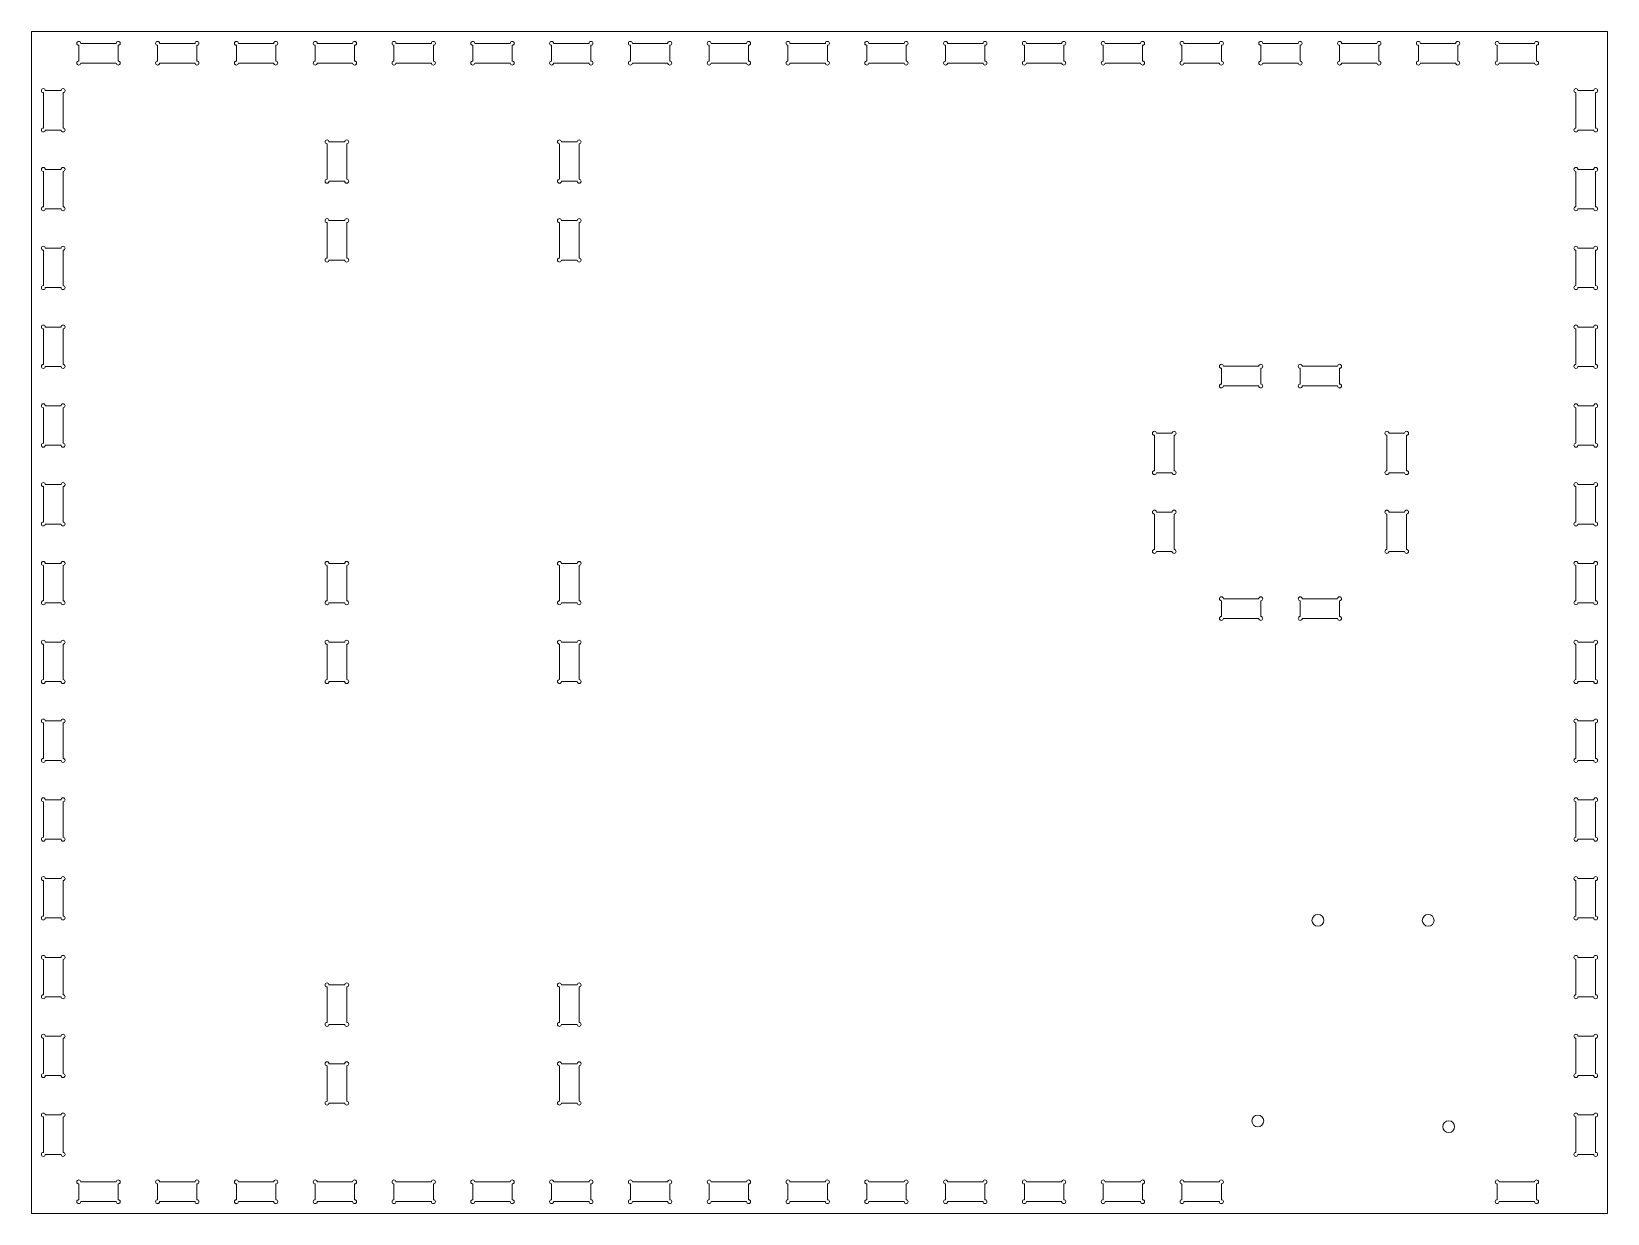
# Model space of a CAD drawing. Header units: millimetres. Extents: x -300 to 100, y -150 to 150.
import ezdxf

# ---------------------------------------------------------------- set-up
doc = ezdxf.new("R2010")
doc.units = ezdxf.units.MM
doc.header["$MEASUREMENT"] = 0
doc.layers.add('Layer 1', color=7, linetype='Continuous')

msp = doc.modelspace()

# ---------------------------------------------------------------- linework, layer by layer
at = {"layer": 'Layer 1', "color": 250, "lineweight": 9}
for points, knots in [([(100, 150), (100, 150), (100, -150), (100, -150), (100, -150), (100, -150), (-300, -150), (-300, -150), (-300, -150), (-300, -150), (-300, 150), (-300, 150), (-300, 150), (-300, 150), (100, 150), (100, 150)], [0, 0, 0, 0, 0.25, 0.25, 0.25, 0.25, 0.5, 0.5, 0.5, 0.5, 0.75, 0.75, 0.75, 0.75, 1, 1, 1, 1]), ([(-288, 141.5), (-288.2761, 141.5), (-288.5, 141.7239), (-288.5, 142), (-288.5, 142), (-288.5, 142.2761), (-288.2761, 142.5), (-288, 142.5), (-288, 142.5), (-288, 142.5), (-288, 146.5), (-288, 146.5), (-288, 146.5), (-288.2761, 146.5), (-288.5, 146.7239), (-288.5, 147), (-288.5, 147), (-288.5, 147.2761), (-288.2761, 147.5), (-288, 147.5), (-288, 147.5), (-287.7239, 147.5), (-287.5, 147.2761), (-287.5, 147), (-287.5, 147), (-287.5, 147), (-278.5, 147), (-278.5, 147), (-278.5, 147), (-278.5, 147.2761), (-278.2761, 147.5), (-278, 147.5), (-278, 147.5), (-277.7239, 147.5), (-277.5, 147.2761), (-277.5, 147), (-277.5, 147), (-277.5, 146.7239), (-277.7239, 146.5), (-278, 146.5), (-278, 146.5), (-278, 146.5), (-278, 142.5), (-278, 142.5), (-278, 142.5), (-277.7239, 142.5), (-277.5, 142.2761), (-277.5, 142), (-277.5, 142), (-277.5, 141.7239), (-277.7239, 141.5), (-278, 141.5), (-278, 141.5), (-278.2761, 141.5), (-278.5, 141.7239), (-278.5, 142), (-278.5, 142), (-278.5, 142), (-287.5, 142), (-287.5, 142), (-287.5, 142), (-287.5, 141.7239), (-287.7239, 141.5), (-288, 141.5)], [0, 0, 0, 0, 0.0625, 0.0625, 0.0625, 0.0625, 0.125, 0.125, 0.125, 0.125, 0.1875, 0.1875, 0.1875, 0.1875, 0.25, 0.25, 0.25, 0.25, 0.3125, 0.3125, 0.3125, 0.3125, 0.375, 0.375, 0.375, 0.375, 0.4375, 0.4375, 0.4375, 0.4375, 0.5, 0.5, 0.5, 0.5, 0.5625, 0.5625, 0.5625, 0.5625, 0.625, 0.625, 0.625, 0.625, 0.6875, 0.6875, 0.6875, 0.6875, 0.75, 0.75, 0.75, 0.75, 0.8125, 0.8125, 0.8125, 0.8125, 0.875, 0.875, 0.875, 0.875, 0.9375, 0.9375, 0.9375, 0.9375, 1, 1, 1, 1]), ([(-268, 141.5), (-268.2761, 141.5), (-268.5, 141.7239), (-268.5, 142), (-268.5, 142), (-268.5, 142.2761), (-268.2761, 142.5), (-268, 142.5), (-268, 142.5), (-268, 142.5), (-268, 146.5), (-268, 146.5), (-268, 146.5), (-268.2761, 146.5), (-268.5, 146.7239), (-268.5, 147), (-268.5, 147), (-268.5, 147.2761), (-268.2761, 147.5), (-268, 147.5), (-268, 147.5), (-267.7239, 147.5), (-267.5, 147.2761), (-267.5, 147), (-267.5, 147), (-267.5, 147), (-258.5, 147), (-258.5, 147), (-258.5, 147), (-258.5, 147.2761), (-258.2761, 147.5), (-258, 147.5), (-258, 147.5), (-257.7239, 147.5), (-257.5, 147.2761), (-257.5, 147), (-257.5, 147), (-257.5, 146.7239), (-257.7239, 146.5), (-258, 146.5), (-258, 146.5), (-258, 146.5), (-258, 142.5), (-258, 142.5), (-258, 142.5), (-257.7239, 142.5), (-257.5, 142.2761), (-257.5, 142), (-257.5, 142), (-257.5, 141.7239), (-257.7239, 141.5), (-258, 141.5), (-258, 141.5), (-258.2761, 141.5), (-258.5, 141.7239), (-258.5, 142), (-258.5, 142), (-258.5, 142), (-267.5, 142), (-267.5, 142), (-267.5, 142), (-267.5, 141.7239), (-267.7239, 141.5), (-268, 141.5)], [0, 0, 0, 0, 0.0625, 0.0625, 0.0625, 0.0625, 0.125, 0.125, 0.125, 0.125, 0.1875, 0.1875, 0.1875, 0.1875, 0.25, 0.25, 0.25, 0.25, 0.3125, 0.3125, 0.3125, 0.3125, 0.375, 0.375, 0.375, 0.375, 0.4375, 0.4375, 0.4375, 0.4375, 0.5, 0.5, 0.5, 0.5, 0.5625, 0.5625, 0.5625, 0.5625, 0.625, 0.625, 0.625, 0.625, 0.6875, 0.6875, 0.6875, 0.6875, 0.75, 0.75, 0.75, 0.75, 0.8125, 0.8125, 0.8125, 0.8125, 0.875, 0.875, 0.875, 0.875, 0.9375, 0.9375, 0.9375, 0.9375, 1, 1, 1, 1]), ([(-248, 141.5), (-248.2761, 141.5), (-248.5, 141.7239), (-248.5, 142), (-248.5, 142), (-248.5, 142.2761), (-248.2761, 142.5), (-248, 142.5), (-248, 142.5), (-248, 142.5), (-248, 146.5), (-248, 146.5), (-248, 146.5), (-248.2761, 146.5), (-248.5, 146.7239), (-248.5, 147), (-248.5, 147), (-248.5, 147.2761), (-248.2761, 147.5), (-248, 147.5), (-248, 147.5), (-247.7239, 147.5), (-247.5, 147.2761), (-247.5, 147), (-247.5, 147), (-247.5, 147), (-238.5, 147), (-238.5, 147), (-238.5, 147), (-238.5, 147.2761), (-238.2761, 147.5), (-238, 147.5), (-238, 147.5), (-237.7239, 147.5), (-237.5, 147.2761), (-237.5, 147), (-237.5, 147), (-237.5, 146.7239), (-237.7239, 146.5), (-238, 146.5), (-238, 146.5), (-238, 146.5), (-238, 142.5), (-238, 142.5), (-238, 142.5), (-237.7239, 142.5), (-237.5, 142.2761), (-237.5, 142), (-237.5, 142), (-237.5, 141.7239), (-237.7239, 141.5), (-238, 141.5), (-238, 141.5), (-238.2761, 141.5), (-238.5, 141.7239), (-238.5, 142), (-238.5, 142), (-238.5, 142), (-247.5, 142), (-247.5, 142), (-247.5, 142), (-247.5, 141.7239), (-247.7239, 141.5), (-248, 141.5)], [0, 0, 0, 0, 0.0625, 0.0625, 0.0625, 0.0625, 0.125, 0.125, 0.125, 0.125, 0.1875, 0.1875, 0.1875, 0.1875, 0.25, 0.25, 0.25, 0.25, 0.3125, 0.3125, 0.3125, 0.3125, 0.375, 0.375, 0.375, 0.375, 0.4375, 0.4375, 0.4375, 0.4375, 0.5, 0.5, 0.5, 0.5, 0.5625, 0.5625, 0.5625, 0.5625, 0.625, 0.625, 0.625, 0.625, 0.6875, 0.6875, 0.6875, 0.6875, 0.75, 0.75, 0.75, 0.75, 0.8125, 0.8125, 0.8125, 0.8125, 0.875, 0.875, 0.875, 0.875, 0.9375, 0.9375, 0.9375, 0.9375, 1, 1, 1, 1]), ([(-228, 141.5), (-228.2761, 141.5), (-228.5, 141.7239), (-228.5, 142), (-228.5, 142), (-228.5, 142.2761), (-228.2761, 142.5), (-228, 142.5), (-228, 142.5), (-228, 142.5), (-228, 146.5), (-228, 146.5), (-228, 146.5), (-228.2761, 146.5), (-228.5, 146.7239), (-228.5, 147), (-228.5, 147), (-228.5, 147.2761), (-228.2761, 147.5), (-228, 147.5), (-228, 147.5), (-227.7239, 147.5), (-227.5, 147.2761), (-227.5, 147), (-227.5, 147), (-227.5, 147), (-218.5, 147), (-218.5, 147), (-218.5, 147), (-218.5, 147.2761), (-218.2761, 147.5), (-218, 147.5), (-218, 147.5), (-217.7239, 147.5), (-217.5, 147.2761), (-217.5, 147), (-217.5, 147), (-217.5, 146.7239), (-217.7239, 146.5), (-218, 146.5), (-218, 146.5), (-218, 146.5), (-218, 142.5), (-218, 142.5), (-218, 142.5), (-217.7239, 142.5), (-217.5, 142.2761), (-217.5, 142), (-217.5, 142), (-217.5, 141.7239), (-217.7239, 141.5), (-218, 141.5), (-218, 141.5), (-218.2761, 141.5), (-218.5, 141.7239), (-218.5, 142), (-218.5, 142), (-218.5, 142), (-227.5, 142), (-227.5, 142), (-227.5, 142), (-227.5, 141.7239), (-227.7239, 141.5), (-228, 141.5)], [0, 0, 0, 0, 0.0625, 0.0625, 0.0625, 0.0625, 0.125, 0.125, 0.125, 0.125, 0.1875, 0.1875, 0.1875, 0.1875, 0.25, 0.25, 0.25, 0.25, 0.3125, 0.3125, 0.3125, 0.3125, 0.375, 0.375, 0.375, 0.375, 0.4375, 0.4375, 0.4375, 0.4375, 0.5, 0.5, 0.5, 0.5, 0.5625, 0.5625, 0.5625, 0.5625, 0.625, 0.625, 0.625, 0.625, 0.6875, 0.6875, 0.6875, 0.6875, 0.75, 0.75, 0.75, 0.75, 0.8125, 0.8125, 0.8125, 0.8125, 0.875, 0.875, 0.875, 0.875, 0.9375, 0.9375, 0.9375, 0.9375, 1, 1, 1, 1]), ([(-208, 141.5), (-208.2761, 141.5), (-208.5, 141.7239), (-208.5, 142), (-208.5, 142), (-208.5, 142.2761), (-208.2761, 142.5), (-208, 142.5), (-208, 142.5), (-208, 142.5), (-208, 146.5), (-208, 146.5), (-208, 146.5), (-208.2761, 146.5), (-208.5, 146.7239), (-208.5, 147), (-208.5, 147), (-208.5, 147.2761), (-208.2761, 147.5), (-208, 147.5), (-208, 147.5), (-207.7239, 147.5), (-207.5, 147.2761), (-207.5, 147), (-207.5, 147), (-207.5, 147), (-198.5, 147), (-198.5, 147), (-198.5, 147), (-198.5, 147.2761), (-198.2761, 147.5), (-198, 147.5), (-198, 147.5), (-197.7239, 147.5), (-197.5, 147.2761), (-197.5, 147), (-197.5, 147), (-197.5, 146.7239), (-197.7239, 146.5), (-198, 146.5), (-198, 146.5), (-198, 146.5), (-198, 142.5), (-198, 142.5), (-198, 142.5), (-197.7239, 142.5), (-197.5, 142.2761), (-197.5, 142), (-197.5, 142), (-197.5, 141.7239), (-197.7239, 141.5), (-198, 141.5), (-198, 141.5), (-198.2761, 141.5), (-198.5, 141.7239), (-198.5, 142), (-198.5, 142), (-198.5, 142), (-207.5, 142), (-207.5, 142), (-207.5, 142), (-207.5, 141.7239), (-207.7239, 141.5), (-208, 141.5)], [0, 0, 0, 0, 0.0625, 0.0625, 0.0625, 0.0625, 0.125, 0.125, 0.125, 0.125, 0.1875, 0.1875, 0.1875, 0.1875, 0.25, 0.25, 0.25, 0.25, 0.3125, 0.3125, 0.3125, 0.3125, 0.375, 0.375, 0.375, 0.375, 0.4375, 0.4375, 0.4375, 0.4375, 0.5, 0.5, 0.5, 0.5, 0.5625, 0.5625, 0.5625, 0.5625, 0.625, 0.625, 0.625, 0.625, 0.6875, 0.6875, 0.6875, 0.6875, 0.75, 0.75, 0.75, 0.75, 0.8125, 0.8125, 0.8125, 0.8125, 0.875, 0.875, 0.875, 0.875, 0.9375, 0.9375, 0.9375, 0.9375, 1, 1, 1, 1]), ([(-188, 141.5), (-188.2761, 141.5), (-188.5, 141.7239), (-188.5, 142), (-188.5, 142), (-188.5, 142.2761), (-188.2761, 142.5), (-188, 142.5), (-188, 142.5), (-188, 142.5), (-188, 146.5), (-188, 146.5), (-188, 146.5), (-188.2761, 146.5), (-188.5, 146.7239), (-188.5, 147), (-188.5, 147), (-188.5, 147.2761), (-188.2761, 147.5), (-188, 147.5), (-188, 147.5), (-187.7239, 147.5), (-187.5, 147.2761), (-187.5, 147), (-187.5, 147), (-187.5, 147), (-178.5, 147), (-178.5, 147), (-178.5, 147), (-178.5, 147.2761), (-178.2761, 147.5), (-178, 147.5), (-178, 147.5), (-177.7239, 147.5), (-177.5, 147.2761), (-177.5, 147), (-177.5, 147), (-177.5, 146.7239), (-177.7239, 146.5), (-178, 146.5), (-178, 146.5), (-178, 146.5), (-178, 142.5), (-178, 142.5), (-178, 142.5), (-177.7239, 142.5), (-177.5, 142.2761), (-177.5, 142), (-177.5, 142), (-177.5, 141.7239), (-177.7239, 141.5), (-178, 141.5), (-178, 141.5), (-178.2761, 141.5), (-178.5, 141.7239), (-178.5, 142), (-178.5, 142), (-178.5, 142), (-187.5, 142), (-187.5, 142), (-187.5, 142), (-187.5, 141.7239), (-187.7239, 141.5), (-188, 141.5)], [0, 0, 0, 0, 0.0625, 0.0625, 0.0625, 0.0625, 0.125, 0.125, 0.125, 0.125, 0.1875, 0.1875, 0.1875, 0.1875, 0.25, 0.25, 0.25, 0.25, 0.3125, 0.3125, 0.3125, 0.3125, 0.375, 0.375, 0.375, 0.375, 0.4375, 0.4375, 0.4375, 0.4375, 0.5, 0.5, 0.5, 0.5, 0.5625, 0.5625, 0.5625, 0.5625, 0.625, 0.625, 0.625, 0.625, 0.6875, 0.6875, 0.6875, 0.6875, 0.75, 0.75, 0.75, 0.75, 0.8125, 0.8125, 0.8125, 0.8125, 0.875, 0.875, 0.875, 0.875, 0.9375, 0.9375, 0.9375, 0.9375, 1, 1, 1, 1]), ([(-168, 141.5), (-168.2761, 141.5), (-168.5, 141.7239), (-168.5, 142), (-168.5, 142), (-168.5, 142.2761), (-168.2761, 142.5), (-168, 142.5), (-168, 142.5), (-168, 142.5), (-168, 146.5), (-168, 146.5), (-168, 146.5), (-168.2761, 146.5), (-168.5, 146.7239), (-168.5, 147), (-168.5, 147), (-168.5, 147.2761), (-168.2761, 147.5), (-168, 147.5), (-168, 147.5), (-167.7239, 147.5), (-167.5, 147.2761), (-167.5, 147), (-167.5, 147), (-167.5, 147), (-158.5, 147), (-158.5, 147), (-158.5, 147), (-158.5, 147.2761), (-158.2761, 147.5), (-158, 147.5), (-158, 147.5), (-157.7239, 147.5), (-157.5, 147.2761), (-157.5, 147), (-157.5, 147), (-157.5, 146.7239), (-157.7239, 146.5), (-158, 146.5), (-158, 146.5), (-158, 146.5), (-158, 142.5), (-158, 142.5), (-158, 142.5), (-157.7239, 142.5), (-157.5, 142.2761), (-157.5, 142), (-157.5, 142), (-157.5, 141.7239), (-157.7239, 141.5), (-158, 141.5), (-158, 141.5), (-158.2761, 141.5), (-158.5, 141.7239), (-158.5, 142), (-158.5, 142), (-158.5, 142), (-167.5, 142), (-167.5, 142), (-167.5, 142), (-167.5, 141.7239), (-167.7239, 141.5), (-168, 141.5)], [0, 0, 0, 0, 0.0625, 0.0625, 0.0625, 0.0625, 0.125, 0.125, 0.125, 0.125, 0.1875, 0.1875, 0.1875, 0.1875, 0.25, 0.25, 0.25, 0.25, 0.3125, 0.3125, 0.3125, 0.3125, 0.375, 0.375, 0.375, 0.375, 0.4375, 0.4375, 0.4375, 0.4375, 0.5, 0.5, 0.5, 0.5, 0.5625, 0.5625, 0.5625, 0.5625, 0.625, 0.625, 0.625, 0.625, 0.6875, 0.6875, 0.6875, 0.6875, 0.75, 0.75, 0.75, 0.75, 0.8125, 0.8125, 0.8125, 0.8125, 0.875, 0.875, 0.875, 0.875, 0.9375, 0.9375, 0.9375, 0.9375, 1, 1, 1, 1]), ([(-148, 141.5), (-148.2761, 141.5), (-148.5, 141.7239), (-148.5, 142), (-148.5, 142), (-148.5, 142.2761), (-148.2761, 142.5), (-148, 142.5), (-148, 142.5), (-148, 142.5), (-148, 146.5), (-148, 146.5), (-148, 146.5), (-148.2761, 146.5), (-148.5, 146.7239), (-148.5, 147), (-148.5, 147), (-148.5, 147.2761), (-148.2761, 147.5), (-148, 147.5), (-148, 147.5), (-147.7239, 147.5), (-147.5, 147.2761), (-147.5, 147), (-147.5, 147), (-147.5, 147), (-138.5, 147), (-138.5, 147), (-138.5, 147), (-138.5, 147.2761), (-138.2761, 147.5), (-138, 147.5), (-138, 147.5), (-137.7239, 147.5), (-137.5, 147.2761), (-137.5, 147), (-137.5, 147), (-137.5, 146.7239), (-137.7239, 146.5), (-138, 146.5), (-138, 146.5), (-138, 146.5), (-138, 142.5), (-138, 142.5), (-138, 142.5), (-137.7239, 142.5), (-137.5, 142.2761), (-137.5, 142), (-137.5, 142), (-137.5, 141.7239), (-137.7239, 141.5), (-138, 141.5), (-138, 141.5), (-138.2761, 141.5), (-138.5, 141.7239), (-138.5, 142), (-138.5, 142), (-138.5, 142), (-147.5, 142), (-147.5, 142), (-147.5, 142), (-147.5, 141.7239), (-147.7239, 141.5), (-148, 141.5)], [0, 0, 0, 0, 0.0625, 0.0625, 0.0625, 0.0625, 0.125, 0.125, 0.125, 0.125, 0.1875, 0.1875, 0.1875, 0.1875, 0.25, 0.25, 0.25, 0.25, 0.3125, 0.3125, 0.3125, 0.3125, 0.375, 0.375, 0.375, 0.375, 0.4375, 0.4375, 0.4375, 0.4375, 0.5, 0.5, 0.5, 0.5, 0.5625, 0.5625, 0.5625, 0.5625, 0.625, 0.625, 0.625, 0.625, 0.6875, 0.6875, 0.6875, 0.6875, 0.75, 0.75, 0.75, 0.75, 0.8125, 0.8125, 0.8125, 0.8125, 0.875, 0.875, 0.875, 0.875, 0.9375, 0.9375, 0.9375, 0.9375, 1, 1, 1, 1]), ([(-128, 141.5), (-128.2761, 141.5), (-128.5, 141.7239), (-128.5, 142), (-128.5, 142), (-128.5, 142.2761), (-128.2761, 142.5), (-128, 142.5), (-128, 142.5), (-128, 142.5), (-128, 146.5), (-128, 146.5), (-128, 146.5), (-128.2761, 146.5), (-128.5, 146.7239), (-128.5, 147), (-128.5, 147), (-128.5, 147.2761), (-128.2761, 147.5), (-128, 147.5), (-128, 147.5), (-127.7239, 147.5), (-127.5, 147.2761), (-127.5, 147), (-127.5, 147), (-127.5, 147), (-118.5, 147), (-118.5, 147), (-118.5, 147), (-118.5, 147.2761), (-118.2761, 147.5), (-118, 147.5), (-118, 147.5), (-117.7239, 147.5), (-117.5, 147.2761), (-117.5, 147), (-117.5, 147), (-117.5, 146.7239), (-117.7239, 146.5), (-118, 146.5), (-118, 146.5), (-118, 146.5), (-118, 142.5), (-118, 142.5), (-118, 142.5), (-117.7239, 142.5), (-117.5, 142.2761), (-117.5, 142), (-117.5, 142), (-117.5, 141.7239), (-117.7239, 141.5), (-118, 141.5), (-118, 141.5), (-118.2761, 141.5), (-118.5, 141.7239), (-118.5, 142), (-118.5, 142), (-118.5, 142), (-127.5, 142), (-127.5, 142), (-127.5, 142), (-127.5, 141.7239), (-127.7239, 141.5), (-128, 141.5)], [0, 0, 0, 0, 0.0625, 0.0625, 0.0625, 0.0625, 0.125, 0.125, 0.125, 0.125, 0.1875, 0.1875, 0.1875, 0.1875, 0.25, 0.25, 0.25, 0.25, 0.3125, 0.3125, 0.3125, 0.3125, 0.375, 0.375, 0.375, 0.375, 0.4375, 0.4375, 0.4375, 0.4375, 0.5, 0.5, 0.5, 0.5, 0.5625, 0.5625, 0.5625, 0.5625, 0.625, 0.625, 0.625, 0.625, 0.6875, 0.6875, 0.6875, 0.6875, 0.75, 0.75, 0.75, 0.75, 0.8125, 0.8125, 0.8125, 0.8125, 0.875, 0.875, 0.875, 0.875, 0.9375, 0.9375, 0.9375, 0.9375, 1, 1, 1, 1]), ([(-108, 141.5), (-108.2761, 141.5), (-108.5, 141.7239), (-108.5, 142), (-108.5, 142), (-108.5, 142.2761), (-108.2761, 142.5), (-108, 142.5), (-108, 142.5), (-108, 142.5), (-108, 146.5), (-108, 146.5), (-108, 146.5), (-108.2761, 146.5), (-108.5, 146.7239), (-108.5, 147), (-108.5, 147), (-108.5, 147.2761), (-108.2761, 147.5), (-108, 147.5), (-108, 147.5), (-107.7239, 147.5), (-107.5, 147.2761), (-107.5, 147), (-107.5, 147), (-107.5, 147), (-98.5, 147), (-98.5, 147), (-98.5, 147), (-98.5, 147.2761), (-98.2761, 147.5), (-98, 147.5), (-98, 147.5), (-97.7239, 147.5), (-97.5, 147.2761), (-97.5, 147), (-97.5, 147), (-97.5, 146.7239), (-97.7239, 146.5), (-98, 146.5), (-98, 146.5), (-98, 146.5), (-98, 142.5), (-98, 142.5), (-98, 142.5), (-97.7239, 142.5), (-97.5, 142.2761), (-97.5, 142), (-97.5, 142), (-97.5, 141.7239), (-97.7239, 141.5), (-98, 141.5), (-98, 141.5), (-98.2761, 141.5), (-98.5, 141.7239), (-98.5, 142), (-98.5, 142), (-98.5, 142), (-107.5, 142), (-107.5, 142), (-107.5, 142), (-107.5, 141.7239), (-107.7239, 141.5), (-108, 141.5)], [0, 0, 0, 0, 0.0625, 0.0625, 0.0625, 0.0625, 0.125, 0.125, 0.125, 0.125, 0.1875, 0.1875, 0.1875, 0.1875, 0.25, 0.25, 0.25, 0.25, 0.3125, 0.3125, 0.3125, 0.3125, 0.375, 0.375, 0.375, 0.375, 0.4375, 0.4375, 0.4375, 0.4375, 0.5, 0.5, 0.5, 0.5, 0.5625, 0.5625, 0.5625, 0.5625, 0.625, 0.625, 0.625, 0.625, 0.6875, 0.6875, 0.6875, 0.6875, 0.75, 0.75, 0.75, 0.75, 0.8125, 0.8125, 0.8125, 0.8125, 0.875, 0.875, 0.875, 0.875, 0.9375, 0.9375, 0.9375, 0.9375, 1, 1, 1, 1]), ([(-88, 141.5), (-88.2761, 141.5), (-88.5, 141.7239), (-88.5, 142), (-88.5, 142), (-88.5, 142.2761), (-88.2761, 142.5), (-88, 142.5), (-88, 142.5), (-88, 142.5), (-88, 146.5), (-88, 146.5), (-88, 146.5), (-88.2761, 146.5), (-88.5, 146.7239), (-88.5, 147), (-88.5, 147), (-88.5, 147.2761), (-88.2761, 147.5), (-88, 147.5), (-88, 147.5), (-87.7239, 147.5), (-87.5, 147.2761), (-87.5, 147), (-87.5, 147), (-87.5, 147), (-78.5, 147), (-78.5, 147), (-78.5, 147), (-78.5, 147.2761), (-78.2761, 147.5), (-78, 147.5), (-78, 147.5), (-77.7239, 147.5), (-77.5, 147.2761), (-77.5, 147), (-77.5, 147), (-77.5, 146.7239), (-77.7239, 146.5), (-78, 146.5), (-78, 146.5), (-78, 146.5), (-78, 142.5), (-78, 142.5), (-78, 142.5), (-77.7239, 142.5), (-77.5, 142.2761), (-77.5, 142), (-77.5, 142), (-77.5, 141.7239), (-77.7239, 141.5), (-78, 141.5), (-78, 141.5), (-78.2761, 141.5), (-78.5, 141.7239), (-78.5, 142), (-78.5, 142), (-78.5, 142), (-87.5, 142), (-87.5, 142), (-87.5, 142), (-87.5, 141.7239), (-87.7239, 141.5), (-88, 141.5)], [0, 0, 0, 0, 0.0625, 0.0625, 0.0625, 0.0625, 0.125, 0.125, 0.125, 0.125, 0.1875, 0.1875, 0.1875, 0.1875, 0.25, 0.25, 0.25, 0.25, 0.3125, 0.3125, 0.3125, 0.3125, 0.375, 0.375, 0.375, 0.375, 0.4375, 0.4375, 0.4375, 0.4375, 0.5, 0.5, 0.5, 0.5, 0.5625, 0.5625, 0.5625, 0.5625, 0.625, 0.625, 0.625, 0.625, 0.6875, 0.6875, 0.6875, 0.6875, 0.75, 0.75, 0.75, 0.75, 0.8125, 0.8125, 0.8125, 0.8125, 0.875, 0.875, 0.875, 0.875, 0.9375, 0.9375, 0.9375, 0.9375, 1, 1, 1, 1]), ([(-68, 141.5), (-68.2761, 141.5), (-68.5, 141.7239), (-68.5, 142), (-68.5, 142), (-68.5, 142.2761), (-68.2761, 142.5), (-68, 142.5), (-68, 142.5), (-68, 142.5), (-68, 146.5), (-68, 146.5), (-68, 146.5), (-68.2761, 146.5), (-68.5, 146.7239), (-68.5, 147), (-68.5, 147), (-68.5, 147.2761), (-68.2761, 147.5), (-68, 147.5), (-68, 147.5), (-67.7239, 147.5), (-67.5, 147.2761), (-67.5, 147), (-67.5, 147), (-67.5, 147), (-58.5, 147), (-58.5, 147), (-58.5, 147), (-58.5, 147.2761), (-58.2761, 147.5), (-58, 147.5), (-58, 147.5), (-57.7239, 147.5), (-57.5, 147.2761), (-57.5, 147), (-57.5, 147), (-57.5, 146.7239), (-57.7239, 146.5), (-58, 146.5), (-58, 146.5), (-58, 146.5), (-58, 142.5), (-58, 142.5), (-58, 142.5), (-57.7239, 142.5), (-57.5, 142.2761), (-57.5, 142), (-57.5, 142), (-57.5, 141.7239), (-57.7239, 141.5), (-58, 141.5), (-58, 141.5), (-58.2761, 141.5), (-58.5, 141.7239), (-58.5, 142), (-58.5, 142), (-58.5, 142), (-67.5, 142), (-67.5, 142), (-67.5, 142), (-67.5, 141.7239), (-67.7239, 141.5), (-68, 141.5)], [0, 0, 0, 0, 0.0625, 0.0625, 0.0625, 0.0625, 0.125, 0.125, 0.125, 0.125, 0.1875, 0.1875, 0.1875, 0.1875, 0.25, 0.25, 0.25, 0.25, 0.3125, 0.3125, 0.3125, 0.3125, 0.375, 0.375, 0.375, 0.375, 0.4375, 0.4375, 0.4375, 0.4375, 0.5, 0.5, 0.5, 0.5, 0.5625, 0.5625, 0.5625, 0.5625, 0.625, 0.625, 0.625, 0.625, 0.6875, 0.6875, 0.6875, 0.6875, 0.75, 0.75, 0.75, 0.75, 0.8125, 0.8125, 0.8125, 0.8125, 0.875, 0.875, 0.875, 0.875, 0.9375, 0.9375, 0.9375, 0.9375, 1, 1, 1, 1]), ([(-48, 141.5), (-48.2761, 141.5), (-48.5, 141.7239), (-48.5, 142), (-48.5, 142), (-48.5, 142.2761), (-48.2761, 142.5), (-48, 142.5), (-48, 142.5), (-48, 142.5), (-48, 146.5), (-48, 146.5), (-48, 146.5), (-48.2761, 146.5), (-48.5, 146.7239), (-48.5, 147), (-48.5, 147), (-48.5, 147.2761), (-48.2761, 147.5), (-48, 147.5), (-48, 147.5), (-47.7239, 147.5), (-47.5, 147.2761), (-47.5, 147), (-47.5, 147), (-47.5, 147), (-38.5, 147), (-38.5, 147), (-38.5, 147), (-38.5, 147.2761), (-38.2761, 147.5), (-38, 147.5), (-38, 147.5), (-37.7239, 147.5), (-37.5, 147.2761), (-37.5, 147), (-37.5, 147), (-37.5, 146.7239), (-37.7239, 146.5), (-38, 146.5), (-38, 146.5), (-38, 146.5), (-38, 142.5), (-38, 142.5), (-38, 142.5), (-37.7239, 142.5), (-37.5, 142.2761), (-37.5, 142), (-37.5, 142), (-37.5, 141.7239), (-37.7239, 141.5), (-38, 141.5), (-38, 141.5), (-38.2761, 141.5), (-38.5, 141.7239), (-38.5, 142), (-38.5, 142), (-38.5, 142), (-47.5, 142), (-47.5, 142), (-47.5, 142), (-47.5, 141.7239), (-47.7239, 141.5), (-48, 141.5)], [0, 0, 0, 0, 0.0625, 0.0625, 0.0625, 0.0625, 0.125, 0.125, 0.125, 0.125, 0.1875, 0.1875, 0.1875, 0.1875, 0.25, 0.25, 0.25, 0.25, 0.3125, 0.3125, 0.3125, 0.3125, 0.375, 0.375, 0.375, 0.375, 0.4375, 0.4375, 0.4375, 0.4375, 0.5, 0.5, 0.5, 0.5, 0.5625, 0.5625, 0.5625, 0.5625, 0.625, 0.625, 0.625, 0.625, 0.6875, 0.6875, 0.6875, 0.6875, 0.75, 0.75, 0.75, 0.75, 0.8125, 0.8125, 0.8125, 0.8125, 0.875, 0.875, 0.875, 0.875, 0.9375, 0.9375, 0.9375, 0.9375, 1, 1, 1, 1]), ([(-28, 141.5), (-28.2761, 141.5), (-28.5, 141.7239), (-28.5, 142), (-28.5, 142), (-28.5, 142.2761), (-28.2761, 142.5), (-28, 142.5), (-28, 142.5), (-28, 142.5), (-28, 146.5), (-28, 146.5), (-28, 146.5), (-28.2761, 146.5), (-28.5, 146.7239), (-28.5, 147), (-28.5, 147), (-28.5, 147.2761), (-28.2761, 147.5), (-28, 147.5), (-28, 147.5), (-27.7239, 147.5), (-27.5, 147.2761), (-27.5, 147), (-27.5, 147), (-27.5, 147), (-18.5, 147), (-18.5, 147), (-18.5, 147), (-18.5, 147.2761), (-18.2761, 147.5), (-18, 147.5), (-18, 147.5), (-17.7239, 147.5), (-17.5, 147.2761), (-17.5, 147), (-17.5, 147), (-17.5, 146.7239), (-17.7239, 146.5), (-18, 146.5), (-18, 146.5), (-18, 146.5), (-18, 142.5), (-18, 142.5), (-18, 142.5), (-17.7239, 142.5), (-17.5, 142.2761), (-17.5, 142), (-17.5, 142), (-17.5, 141.7239), (-17.7239, 141.5), (-18, 141.5), (-18, 141.5), (-18.2761, 141.5), (-18.5, 141.7239), (-18.5, 142), (-18.5, 142), (-18.5, 142), (-27.5, 142), (-27.5, 142), (-27.5, 142), (-27.5, 141.7239), (-27.7239, 141.5), (-28, 141.5)], [0, 0, 0, 0, 0.0625, 0.0625, 0.0625, 0.0625, 0.125, 0.125, 0.125, 0.125, 0.1875, 0.1875, 0.1875, 0.1875, 0.25, 0.25, 0.25, 0.25, 0.3125, 0.3125, 0.3125, 0.3125, 0.375, 0.375, 0.375, 0.375, 0.4375, 0.4375, 0.4375, 0.4375, 0.5, 0.5, 0.5, 0.5, 0.5625, 0.5625, 0.5625, 0.5625, 0.625, 0.625, 0.625, 0.625, 0.6875, 0.6875, 0.6875, 0.6875, 0.75, 0.75, 0.75, 0.75, 0.8125, 0.8125, 0.8125, 0.8125, 0.875, 0.875, 0.875, 0.875, 0.9375, 0.9375, 0.9375, 0.9375, 1, 1, 1, 1]), ([(-8, 141.5), (-8.2761, 141.5), (-8.5, 141.7239), (-8.5, 142), (-8.5, 142), (-8.5, 142.2761), (-8.2761, 142.5), (-8, 142.5), (-8, 142.5), (-8, 142.5), (-8, 146.5), (-8, 146.5), (-8, 146.5), (-8.2761, 146.5), (-8.5, 146.7239), (-8.5, 147), (-8.5, 147), (-8.5, 147.2761), (-8.2761, 147.5), (-8, 147.5), (-8, 147.5), (-7.7239, 147.5), (-7.5, 147.2761), (-7.5, 147), (-7.5, 147), (-7.5, 147), (1.5, 147), (1.5, 147), (1.5, 147), (1.5, 147.2761), (1.7239, 147.5), (2, 147.5), (2, 147.5), (2.2761, 147.5), (2.5, 147.2761), (2.5, 147), (2.5, 147), (2.5, 146.7239), (2.2761, 146.5), (2, 146.5), (2, 146.5), (2, 146.5), (2, 142.5), (2, 142.5), (2, 142.5), (2.2761, 142.5), (2.5, 142.2761), (2.5, 142), (2.5, 142), (2.5, 141.7239), (2.2761, 141.5), (2, 141.5), (2, 141.5), (1.7239, 141.5), (1.5, 141.7239), (1.5, 142), (1.5, 142), (1.5, 142), (-7.5, 142), (-7.5, 142), (-7.5, 142), (-7.5, 141.7239), (-7.7239, 141.5), (-8, 141.5)], [0, 0, 0, 0, 0.0625, 0.0625, 0.0625, 0.0625, 0.125, 0.125, 0.125, 0.125, 0.1875, 0.1875, 0.1875, 0.1875, 0.25, 0.25, 0.25, 0.25, 0.3125, 0.3125, 0.3125, 0.3125, 0.375, 0.375, 0.375, 0.375, 0.4375, 0.4375, 0.4375, 0.4375, 0.5, 0.5, 0.5, 0.5, 0.5625, 0.5625, 0.5625, 0.5625, 0.625, 0.625, 0.625, 0.625, 0.6875, 0.6875, 0.6875, 0.6875, 0.75, 0.75, 0.75, 0.75, 0.8125, 0.8125, 0.8125, 0.8125, 0.875, 0.875, 0.875, 0.875, 0.9375, 0.9375, 0.9375, 0.9375, 1, 1, 1, 1]), ([(12, 141.5), (11.7239, 141.5), (11.5, 141.7239), (11.5, 142), (11.5, 142), (11.5, 142.2761), (11.7239, 142.5), (12, 142.5), (12, 142.5), (12, 142.5), (12, 146.5), (12, 146.5), (12, 146.5), (11.7239, 146.5), (11.5, 146.7239), (11.5, 147), (11.5, 147), (11.5, 147.2761), (11.7239, 147.5), (12, 147.5), (12, 147.5), (12.2761, 147.5), (12.5, 147.2761), (12.5, 147), (12.5, 147), (12.5, 147), (21.5, 147), (21.5, 147), (21.5, 147), (21.5, 147.2761), (21.7239, 147.5), (22, 147.5), (22, 147.5), (22.2761, 147.5), (22.5, 147.2761), (22.5, 147), (22.5, 147), (22.5, 146.7239), (22.2761, 146.5), (22, 146.5), (22, 146.5), (22, 146.5), (22, 142.5), (22, 142.5), (22, 142.5), (22.2761, 142.5), (22.5, 142.2761), (22.5, 142), (22.5, 142), (22.5, 141.7239), (22.2761, 141.5), (22, 141.5), (22, 141.5), (21.7239, 141.5), (21.5, 141.7239), (21.5, 142), (21.5, 142), (21.5, 142), (12.5, 142), (12.5, 142), (12.5, 142), (12.5, 141.7239), (12.2761, 141.5), (12, 141.5)], [0, 0, 0, 0, 0.0625, 0.0625, 0.0625, 0.0625, 0.125, 0.125, 0.125, 0.125, 0.1875, 0.1875, 0.1875, 0.1875, 0.25, 0.25, 0.25, 0.25, 0.3125, 0.3125, 0.3125, 0.3125, 0.375, 0.375, 0.375, 0.375, 0.4375, 0.4375, 0.4375, 0.4375, 0.5, 0.5, 0.5, 0.5, 0.5625, 0.5625, 0.5625, 0.5625, 0.625, 0.625, 0.625, 0.625, 0.6875, 0.6875, 0.6875, 0.6875, 0.75, 0.75, 0.75, 0.75, 0.8125, 0.8125, 0.8125, 0.8125, 0.875, 0.875, 0.875, 0.875, 0.9375, 0.9375, 0.9375, 0.9375, 1, 1, 1, 1]), ([(32, 141.5), (31.7239, 141.5), (31.5, 141.7239), (31.5, 142), (31.5, 142), (31.5, 142.2761), (31.7239, 142.5), (32, 142.5), (32, 142.5), (32, 142.5), (32, 146.5), (32, 146.5), (32, 146.5), (31.7239, 146.5), (31.5, 146.7239), (31.5, 147), (31.5, 147), (31.5, 147.2761), (31.7239, 147.5), (32, 147.5), (32, 147.5), (32.2761, 147.5), (32.5, 147.2761), (32.5, 147), (32.5, 147), (32.5, 147), (41.5, 147), (41.5, 147), (41.5, 147), (41.5, 147.2761), (41.7239, 147.5), (42, 147.5), (42, 147.5), (42.2761, 147.5), (42.5, 147.2761), (42.5, 147), (42.5, 147), (42.5, 146.7239), (42.2761, 146.5), (42, 146.5), (42, 146.5), (42, 146.5), (42, 142.5), (42, 142.5), (42, 142.5), (42.2761, 142.5), (42.5, 142.2761), (42.5, 142), (42.5, 142), (42.5, 141.7239), (42.2761, 141.5), (42, 141.5), (42, 141.5), (41.7239, 141.5), (41.5, 141.7239), (41.5, 142), (41.5, 142), (41.5, 142), (32.5, 142), (32.5, 142), (32.5, 142), (32.5, 141.7239), (32.2761, 141.5), (32, 141.5)], [0, 0, 0, 0, 0.0625, 0.0625, 0.0625, 0.0625, 0.125, 0.125, 0.125, 0.125, 0.1875, 0.1875, 0.1875, 0.1875, 0.25, 0.25, 0.25, 0.25, 0.3125, 0.3125, 0.3125, 0.3125, 0.375, 0.375, 0.375, 0.375, 0.4375, 0.4375, 0.4375, 0.4375, 0.5, 0.5, 0.5, 0.5, 0.5625, 0.5625, 0.5625, 0.5625, 0.625, 0.625, 0.625, 0.625, 0.6875, 0.6875, 0.6875, 0.6875, 0.75, 0.75, 0.75, 0.75, 0.8125, 0.8125, 0.8125, 0.8125, 0.875, 0.875, 0.875, 0.875, 0.9375, 0.9375, 0.9375, 0.9375, 1, 1, 1, 1]), ([(52, 141.5), (51.7239, 141.5), (51.5, 141.7239), (51.5, 142), (51.5, 142), (51.5, 142.2761), (51.7239, 142.5), (52, 142.5), (52, 142.5), (52, 142.5), (52, 146.5), (52, 146.5), (52, 146.5), (51.7239, 146.5), (51.5, 146.7239), (51.5, 147), (51.5, 147), (51.5, 147.2761), (51.7239, 147.5), (52, 147.5), (52, 147.5), (52.2761, 147.5), (52.5, 147.2761), (52.5, 147), (52.5, 147), (52.5, 147), (61.5, 147), (61.5, 147), (61.5, 147), (61.5, 147.2761), (61.7239, 147.5), (62, 147.5), (62, 147.5), (62.2761, 147.5), (62.5, 147.2761), (62.5, 147), (62.5, 147), (62.5, 146.7239), (62.2761, 146.5), (62, 146.5), (62, 146.5), (62, 146.5), (62, 142.5), (62, 142.5), (62, 142.5), (62.2761, 142.5), (62.5, 142.2761), (62.5, 142), (62.5, 142), (62.5, 141.7239), (62.2761, 141.5), (62, 141.5), (62, 141.5), (61.7239, 141.5), (61.5, 141.7239), (61.5, 142), (61.5, 142), (61.5, 142), (52.5, 142), (52.5, 142), (52.5, 142), (52.5, 141.7239), (52.2761, 141.5), (52, 141.5)], [0, 0, 0, 0, 0.0625, 0.0625, 0.0625, 0.0625, 0.125, 0.125, 0.125, 0.125, 0.1875, 0.1875, 0.1875, 0.1875, 0.25, 0.25, 0.25, 0.25, 0.3125, 0.3125, 0.3125, 0.3125, 0.375, 0.375, 0.375, 0.375, 0.4375, 0.4375, 0.4375, 0.4375, 0.5, 0.5, 0.5, 0.5, 0.5625, 0.5625, 0.5625, 0.5625, 0.625, 0.625, 0.625, 0.625, 0.6875, 0.6875, 0.6875, 0.6875, 0.75, 0.75, 0.75, 0.75, 0.8125, 0.8125, 0.8125, 0.8125, 0.875, 0.875, 0.875, 0.875, 0.9375, 0.9375, 0.9375, 0.9375, 1, 1, 1, 1]), ([(72, 141.5), (71.7239, 141.5), (71.5, 141.7239), (71.5, 142), (71.5, 142), (71.5, 142.2761), (71.7239, 142.5), (72, 142.5), (72, 142.5), (72, 142.5), (72, 146.5), (72, 146.5), (72, 146.5), (71.7239, 146.5), (71.5, 146.7239), (71.5, 147), (71.5, 147), (71.5, 147.2761), (71.7239, 147.5), (72, 147.5), (72, 147.5), (72.2761, 147.5), (72.5, 147.2761), (72.5, 147), (72.5, 147), (72.5, 147), (81.5, 147), (81.5, 147), (81.5, 147), (81.5, 147.2761), (81.7239, 147.5), (82, 147.5), (82, 147.5), (82.2761, 147.5), (82.5, 147.2761), (82.5, 147), (82.5, 147), (82.5, 146.7239), (82.2761, 146.5), (82, 146.5), (82, 146.5), (82, 146.5), (82, 142.5), (82, 142.5), (82, 142.5), (82.2761, 142.5), (82.5, 142.2761), (82.5, 142), (82.5, 142), (82.5, 141.7239), (82.2761, 141.5), (82, 141.5), (82, 141.5), (81.7239, 141.5), (81.5, 141.7239), (81.5, 142), (81.5, 142), (81.5, 142), (72.5, 142), (72.5, 142), (72.5, 142), (72.5, 141.7239), (72.2761, 141.5), (72, 141.5)], [0, 0, 0, 0, 0.0625, 0.0625, 0.0625, 0.0625, 0.125, 0.125, 0.125, 0.125, 0.1875, 0.1875, 0.1875, 0.1875, 0.25, 0.25, 0.25, 0.25, 0.3125, 0.3125, 0.3125, 0.3125, 0.375, 0.375, 0.375, 0.375, 0.4375, 0.4375, 0.4375, 0.4375, 0.5, 0.5, 0.5, 0.5, 0.5625, 0.5625, 0.5625, 0.5625, 0.625, 0.625, 0.625, 0.625, 0.6875, 0.6875, 0.6875, 0.6875, 0.75, 0.75, 0.75, 0.75, 0.8125, 0.8125, 0.8125, 0.8125, 0.875, 0.875, 0.875, 0.875, 0.9375, 0.9375, 0.9375, 0.9375, 1, 1, 1, 1]), ([(-291.5, 125), (-291.5, 124.7239), (-291.7239, 124.5), (-292, 124.5), (-292, 124.5), (-292.2761, 124.5), (-292.5, 124.7239), (-292.5, 125), (-292.5, 125), (-292.5, 125), (-296.5, 125), (-296.5, 125), (-296.5, 125), (-296.5, 124.7239), (-296.7239, 124.5), (-297, 124.5), (-297, 124.5), (-297.2761, 124.5), (-297.5, 124.7239), (-297.5, 125), (-297.5, 125), (-297.5, 125.2761), (-297.2761, 125.5), (-297, 125.5), (-297, 125.5), (-297, 125.5), (-297, 134.5), (-297, 134.5), (-297, 134.5), (-297.2761, 134.5), (-297.5, 134.7239), (-297.5, 135), (-297.5, 135), (-297.5, 135.2761), (-297.2761, 135.5), (-297, 135.5), (-297, 135.5), (-296.7239, 135.5), (-296.5, 135.2761), (-296.5, 135), (-296.5, 135), (-296.5, 135), (-292.5, 135), (-292.5, 135), (-292.5, 135), (-292.5, 135.2761), (-292.2761, 135.5), (-292, 135.5), (-292, 135.5), (-291.7239, 135.5), (-291.5, 135.2761), (-291.5, 135), (-291.5, 135), (-291.5, 134.7239), (-291.7239, 134.5), (-292, 134.5), (-292, 134.5), (-292, 134.5), (-292, 125.5), (-292, 125.5), (-292, 125.5), (-291.7239, 125.5), (-291.5, 125.2761), (-291.5, 125)], [0, 0, 0, 0, 0.0625, 0.0625, 0.0625, 0.0625, 0.125, 0.125, 0.125, 0.125, 0.1875, 0.1875, 0.1875, 0.1875, 0.25, 0.25, 0.25, 0.25, 0.3125, 0.3125, 0.3125, 0.3125, 0.375, 0.375, 0.375, 0.375, 0.4375, 0.4375, 0.4375, 0.4375, 0.5, 0.5, 0.5, 0.5, 0.5625, 0.5625, 0.5625, 0.5625, 0.625, 0.625, 0.625, 0.625, 0.6875, 0.6875, 0.6875, 0.6875, 0.75, 0.75, 0.75, 0.75, 0.8125, 0.8125, 0.8125, 0.8125, 0.875, 0.875, 0.875, 0.875, 0.9375, 0.9375, 0.9375, 0.9375, 1, 1, 1, 1]), ([(97.5, 125), (97.5, 124.7239), (97.2761, 124.5), (97, 124.5), (97, 124.5), (96.7239, 124.5), (96.5, 124.7239), (96.5, 125), (96.5, 125), (96.5, 125), (92.5, 125), (92.5, 125), (92.5, 125), (92.5, 124.7239), (92.2761, 124.5), (92, 124.5), (92, 124.5), (91.7239, 124.5), (91.5, 124.7239), (91.5, 125), (91.5, 125), (91.5, 125.2761), (91.7239, 125.5), (92, 125.5), (92, 125.5), (92, 125.5), (92, 134.5), (92, 134.5), (92, 134.5), (91.7239, 134.5), (91.5, 134.7239), (91.5, 135), (91.5, 135), (91.5, 135.2761), (91.7239, 135.5), (92, 135.5), (92, 135.5), (92.2761, 135.5), (92.5, 135.2761), (92.5, 135), (92.5, 135), (92.5, 135), (96.5, 135), (96.5, 135), (96.5, 135), (96.5, 135.2761), (96.7239, 135.5), (97, 135.5), (97, 135.5), (97.2761, 135.5), (97.5, 135.2761), (97.5, 135), (97.5, 135), (97.5, 134.7239), (97.2761, 134.5), (97, 134.5), (97, 134.5), (97, 134.5), (97, 125.5), (97, 125.5), (97, 125.5), (97.2761, 125.5), (97.5, 125.2761), (97.5, 125)], [0, 0, 0, 0, 0.0625, 0.0625, 0.0625, 0.0625, 0.125, 0.125, 0.125, 0.125, 0.1875, 0.1875, 0.1875, 0.1875, 0.25, 0.25, 0.25, 0.25, 0.3125, 0.3125, 0.3125, 0.3125, 0.375, 0.375, 0.375, 0.375, 0.4375, 0.4375, 0.4375, 0.4375, 0.5, 0.5, 0.5, 0.5, 0.5625, 0.5625, 0.5625, 0.5625, 0.625, 0.625, 0.625, 0.625, 0.6875, 0.6875, 0.6875, 0.6875, 0.75, 0.75, 0.75, 0.75, 0.8125, 0.8125, 0.8125, 0.8125, 0.875, 0.875, 0.875, 0.875, 0.9375, 0.9375, 0.9375, 0.9375, 1, 1, 1, 1]), ([(-219.5, 112), (-219.5, 111.7239), (-219.7239, 111.5), (-220, 111.5), (-220, 111.5), (-220.2761, 111.5), (-220.5, 111.7239), (-220.5, 112), (-220.5, 112), (-220.5, 112), (-224.5, 112), (-224.5, 112), (-224.5, 112), (-224.5, 111.7239), (-224.7239, 111.5), (-225, 111.5), (-225, 111.5), (-225.2761, 111.5), (-225.5, 111.7239), (-225.5, 112), (-225.5, 112), (-225.5, 112.2761), (-225.2761, 112.5), (-225, 112.5), (-225, 112.5), (-225, 112.5), (-225, 121.5), (-225, 121.5), (-225, 121.5), (-225.2761, 121.5), (-225.5, 121.7239), (-225.5, 122), (-225.5, 122), (-225.5, 122.2761), (-225.2761, 122.5), (-225, 122.5), (-225, 122.5), (-224.7239, 122.5), (-224.5, 122.2761), (-224.5, 122), (-224.5, 122), (-224.5, 122), (-220.5, 122), (-220.5, 122), (-220.5, 122), (-220.5, 122.2761), (-220.2761, 122.5), (-220, 122.5), (-220, 122.5), (-219.7239, 122.5), (-219.5, 122.2761), (-219.5, 122), (-219.5, 122), (-219.5, 121.7239), (-219.7239, 121.5), (-220, 121.5), (-220, 121.5), (-220, 121.5), (-220, 112.5), (-220, 112.5), (-220, 112.5), (-219.7239, 112.5), (-219.5, 112.2761), (-219.5, 112)], [0, 0, 0, 0, 0.0625, 0.0625, 0.0625, 0.0625, 0.125, 0.125, 0.125, 0.125, 0.1875, 0.1875, 0.1875, 0.1875, 0.25, 0.25, 0.25, 0.25, 0.3125, 0.3125, 0.3125, 0.3125, 0.375, 0.375, 0.375, 0.375, 0.4375, 0.4375, 0.4375, 0.4375, 0.5, 0.5, 0.5, 0.5, 0.5625, 0.5625, 0.5625, 0.5625, 0.625, 0.625, 0.625, 0.625, 0.6875, 0.6875, 0.6875, 0.6875, 0.75, 0.75, 0.75, 0.75, 0.8125, 0.8125, 0.8125, 0.8125, 0.875, 0.875, 0.875, 0.875, 0.9375, 0.9375, 0.9375, 0.9375, 1, 1, 1, 1]), ([(-160.5, 112), (-160.5, 111.7239), (-160.7239, 111.5), (-161, 111.5), (-161, 111.5), (-161.2761, 111.5), (-161.5, 111.7239), (-161.5, 112), (-161.5, 112), (-161.5, 112), (-165.5, 112), (-165.5, 112), (-165.5, 112), (-165.5, 111.7239), (-165.7239, 111.5), (-166, 111.5), (-166, 111.5), (-166.2761, 111.5), (-166.5, 111.7239), (-166.5, 112), (-166.5, 112), (-166.5, 112.2761), (-166.2761, 112.5), (-166, 112.5), (-166, 112.5), (-166, 112.5), (-166, 121.5), (-166, 121.5), (-166, 121.5), (-166.2761, 121.5), (-166.5, 121.7239), (-166.5, 122), (-166.5, 122), (-166.5, 122.2761), (-166.2761, 122.5), (-166, 122.5), (-166, 122.5), (-165.7239, 122.5), (-165.5, 122.2761), (-165.5, 122), (-165.5, 122), (-165.5, 122), (-161.5, 122), (-161.5, 122), (-161.5, 122), (-161.5, 122.2761), (-161.2761, 122.5), (-161, 122.5), (-161, 122.5), (-160.7239, 122.5), (-160.5, 122.2761), (-160.5, 122), (-160.5, 122), (-160.5, 121.7239), (-160.7239, 121.5), (-161, 121.5), (-161, 121.5), (-161, 121.5), (-161, 112.5), (-161, 112.5), (-161, 112.5), (-160.7239, 112.5), (-160.5, 112.2761), (-160.5, 112)], [0, 0, 0, 0, 0.0625, 0.0625, 0.0625, 0.0625, 0.125, 0.125, 0.125, 0.125, 0.1875, 0.1875, 0.1875, 0.1875, 0.25, 0.25, 0.25, 0.25, 0.3125, 0.3125, 0.3125, 0.3125, 0.375, 0.375, 0.375, 0.375, 0.4375, 0.4375, 0.4375, 0.4375, 0.5, 0.5, 0.5, 0.5, 0.5625, 0.5625, 0.5625, 0.5625, 0.625, 0.625, 0.625, 0.625, 0.6875, 0.6875, 0.6875, 0.6875, 0.75, 0.75, 0.75, 0.75, 0.8125, 0.8125, 0.8125, 0.8125, 0.875, 0.875, 0.875, 0.875, 0.9375, 0.9375, 0.9375, 0.9375, 1, 1, 1, 1]), ([(-291.5, 105), (-291.5, 104.7239), (-291.7239, 104.5), (-292, 104.5), (-292, 104.5), (-292.2761, 104.5), (-292.5, 104.7239), (-292.5, 105), (-292.5, 105), (-292.5, 105), (-296.5, 105), (-296.5, 105), (-296.5, 105), (-296.5, 104.7239), (-296.7239, 104.5), (-297, 104.5), (-297, 104.5), (-297.2761, 104.5), (-297.5, 104.7239), (-297.5, 105), (-297.5, 105), (-297.5, 105.2761), (-297.2761, 105.5), (-297, 105.5), (-297, 105.5), (-297, 105.5), (-297, 114.5), (-297, 114.5), (-297, 114.5), (-297.2761, 114.5), (-297.5, 114.7239), (-297.5, 115), (-297.5, 115), (-297.5, 115.2761), (-297.2761, 115.5), (-297, 115.5), (-297, 115.5), (-296.7239, 115.5), (-296.5, 115.2761), (-296.5, 115), (-296.5, 115), (-296.5, 115), (-292.5, 115), (-292.5, 115), (-292.5, 115), (-292.5, 115.2761), (-292.2761, 115.5), (-292, 115.5), (-292, 115.5), (-291.7239, 115.5), (-291.5, 115.2761), (-291.5, 115), (-291.5, 115), (-291.5, 114.7239), (-291.7239, 114.5), (-292, 114.5), (-292, 114.5), (-292, 114.5), (-292, 105.5), (-292, 105.5), (-292, 105.5), (-291.7239, 105.5), (-291.5, 105.2761), (-291.5, 105)], [0, 0, 0, 0, 0.0625, 0.0625, 0.0625, 0.0625, 0.125, 0.125, 0.125, 0.125, 0.1875, 0.1875, 0.1875, 0.1875, 0.25, 0.25, 0.25, 0.25, 0.3125, 0.3125, 0.3125, 0.3125, 0.375, 0.375, 0.375, 0.375, 0.4375, 0.4375, 0.4375, 0.4375, 0.5, 0.5, 0.5, 0.5, 0.5625, 0.5625, 0.5625, 0.5625, 0.625, 0.625, 0.625, 0.625, 0.6875, 0.6875, 0.6875, 0.6875, 0.75, 0.75, 0.75, 0.75, 0.8125, 0.8125, 0.8125, 0.8125, 0.875, 0.875, 0.875, 0.875, 0.9375, 0.9375, 0.9375, 0.9375, 1, 1, 1, 1]), ([(97.5, 105), (97.5, 104.7239), (97.2761, 104.5), (97, 104.5), (97, 104.5), (96.7239, 104.5), (96.5, 104.7239), (96.5, 105), (96.5, 105), (96.5, 105), (92.5, 105), (92.5, 105), (92.5, 105), (92.5, 104.7239), (92.2761, 104.5), (92, 104.5), (92, 104.5), (91.7239, 104.5), (91.5, 104.7239), (91.5, 105), (91.5, 105), (91.5, 105.2761), (91.7239, 105.5), (92, 105.5), (92, 105.5), (92, 105.5), (92, 114.5), (92, 114.5), (92, 114.5), (91.7239, 114.5), (91.5, 114.7239), (91.5, 115), (91.5, 115), (91.5, 115.2761), (91.7239, 115.5), (92, 115.5), (92, 115.5), (92.2761, 115.5), (92.5, 115.2761), (92.5, 115), (92.5, 115), (92.5, 115), (96.5, 115), (96.5, 115), (96.5, 115), (96.5, 115.2761), (96.7239, 115.5), (97, 115.5), (97, 115.5), (97.2761, 115.5), (97.5, 115.2761), (97.5, 115), (97.5, 115), (97.5, 114.7239), (97.2761, 114.5), (97, 114.5), (97, 114.5), (97, 114.5), (97, 105.5), (97, 105.5), (97, 105.5), (97.2761, 105.5), (97.5, 105.2761), (97.5, 105)], [0, 0, 0, 0, 0.0625, 0.0625, 0.0625, 0.0625, 0.125, 0.125, 0.125, 0.125, 0.1875, 0.1875, 0.1875, 0.1875, 0.25, 0.25, 0.25, 0.25, 0.3125, 0.3125, 0.3125, 0.3125, 0.375, 0.375, 0.375, 0.375, 0.4375, 0.4375, 0.4375, 0.4375, 0.5, 0.5, 0.5, 0.5, 0.5625, 0.5625, 0.5625, 0.5625, 0.625, 0.625, 0.625, 0.625, 0.6875, 0.6875, 0.6875, 0.6875, 0.75, 0.75, 0.75, 0.75, 0.8125, 0.8125, 0.8125, 0.8125, 0.875, 0.875, 0.875, 0.875, 0.9375, 0.9375, 0.9375, 0.9375, 1, 1, 1, 1]), ([(-219.5, 92), (-219.5, 91.7239), (-219.7239, 91.5), (-220, 91.5), (-220, 91.5), (-220.2761, 91.5), (-220.5, 91.7239), (-220.5, 92), (-220.5, 92), (-220.5, 92), (-224.5, 92), (-224.5, 92), (-224.5, 92), (-224.5, 91.7239), (-224.7239, 91.5), (-225, 91.5), (-225, 91.5), (-225.2761, 91.5), (-225.5, 91.7239), (-225.5, 92), (-225.5, 92), (-225.5, 92.2761), (-225.2761, 92.5), (-225, 92.5), (-225, 92.5), (-225, 92.5), (-225, 101.5), (-225, 101.5), (-225, 101.5), (-225.2761, 101.5), (-225.5, 101.7239), (-225.5, 102), (-225.5, 102), (-225.5, 102.2761), (-225.2761, 102.5), (-225, 102.5), (-225, 102.5), (-224.7239, 102.5), (-224.5, 102.2761), (-224.5, 102), (-224.5, 102), (-224.5, 102), (-220.5, 102), (-220.5, 102), (-220.5, 102), (-220.5, 102.2761), (-220.2761, 102.5), (-220, 102.5), (-220, 102.5), (-219.7239, 102.5), (-219.5, 102.2761), (-219.5, 102), (-219.5, 102), (-219.5, 101.7239), (-219.7239, 101.5), (-220, 101.5), (-220, 101.5), (-220, 101.5), (-220, 92.5), (-220, 92.5), (-220, 92.5), (-219.7239, 92.5), (-219.5, 92.2761), (-219.5, 92)], [0, 0, 0, 0, 0.0625, 0.0625, 0.0625, 0.0625, 0.125, 0.125, 0.125, 0.125, 0.1875, 0.1875, 0.1875, 0.1875, 0.25, 0.25, 0.25, 0.25, 0.3125, 0.3125, 0.3125, 0.3125, 0.375, 0.375, 0.375, 0.375, 0.4375, 0.4375, 0.4375, 0.4375, 0.5, 0.5, 0.5, 0.5, 0.5625, 0.5625, 0.5625, 0.5625, 0.625, 0.625, 0.625, 0.625, 0.6875, 0.6875, 0.6875, 0.6875, 0.75, 0.75, 0.75, 0.75, 0.8125, 0.8125, 0.8125, 0.8125, 0.875, 0.875, 0.875, 0.875, 0.9375, 0.9375, 0.9375, 0.9375, 1, 1, 1, 1]), ([(-160.5, 92), (-160.5, 91.7239), (-160.7239, 91.5), (-161, 91.5), (-161, 91.5), (-161.2761, 91.5), (-161.5, 91.7239), (-161.5, 92), (-161.5, 92), (-161.5, 92), (-165.5, 92), (-165.5, 92), (-165.5, 92), (-165.5, 91.7239), (-165.7239, 91.5), (-166, 91.5), (-166, 91.5), (-166.2761, 91.5), (-166.5, 91.7239), (-166.5, 92), (-166.5, 92), (-166.5, 92.2761), (-166.2761, 92.5), (-166, 92.5), (-166, 92.5), (-166, 92.5), (-166, 101.5), (-166, 101.5), (-166, 101.5), (-166.2761, 101.5), (-166.5, 101.7239), (-166.5, 102), (-166.5, 102), (-166.5, 102.2761), (-166.2761, 102.5), (-166, 102.5), (-166, 102.5), (-165.7239, 102.5), (-165.5, 102.2761), (-165.5, 102), (-165.5, 102), (-165.5, 102), (-161.5, 102), (-161.5, 102), (-161.5, 102), (-161.5, 102.2761), (-161.2761, 102.5), (-161, 102.5), (-161, 102.5), (-160.7239, 102.5), (-160.5, 102.2761), (-160.5, 102), (-160.5, 102), (-160.5, 101.7239), (-160.7239, 101.5), (-161, 101.5), (-161, 101.5), (-161, 101.5), (-161, 92.5), (-161, 92.5), (-161, 92.5), (-160.7239, 92.5), (-160.5, 92.2761), (-160.5, 92)], [0, 0, 0, 0, 0.0625, 0.0625, 0.0625, 0.0625, 0.125, 0.125, 0.125, 0.125, 0.1875, 0.1875, 0.1875, 0.1875, 0.25, 0.25, 0.25, 0.25, 0.3125, 0.3125, 0.3125, 0.3125, 0.375, 0.375, 0.375, 0.375, 0.4375, 0.4375, 0.4375, 0.4375, 0.5, 0.5, 0.5, 0.5, 0.5625, 0.5625, 0.5625, 0.5625, 0.625, 0.625, 0.625, 0.625, 0.6875, 0.6875, 0.6875, 0.6875, 0.75, 0.75, 0.75, 0.75, 0.8125, 0.8125, 0.8125, 0.8125, 0.875, 0.875, 0.875, 0.875, 0.9375, 0.9375, 0.9375, 0.9375, 1, 1, 1, 1]), ([(-291.5, 85), (-291.5, 84.7239), (-291.7239, 84.5), (-292, 84.5), (-292, 84.5), (-292.2761, 84.5), (-292.5, 84.7239), (-292.5, 85), (-292.5, 85), (-292.5, 85), (-296.5, 85), (-296.5, 85), (-296.5, 85), (-296.5, 84.7239), (-296.7239, 84.5), (-297, 84.5), (-297, 84.5), (-297.2761, 84.5), (-297.5, 84.7239), (-297.5, 85), (-297.5, 85), (-297.5, 85.2761), (-297.2761, 85.5), (-297, 85.5), (-297, 85.5), (-297, 85.5), (-297, 94.5), (-297, 94.5), (-297, 94.5), (-297.2761, 94.5), (-297.5, 94.7239), (-297.5, 95), (-297.5, 95), (-297.5, 95.2761), (-297.2761, 95.5), (-297, 95.5), (-297, 95.5), (-296.7239, 95.5), (-296.5, 95.2761), (-296.5, 95), (-296.5, 95), (-296.5, 95), (-292.5, 95), (-292.5, 95), (-292.5, 95), (-292.5, 95.2761), (-292.2761, 95.5), (-292, 95.5), (-292, 95.5), (-291.7239, 95.5), (-291.5, 95.2761), (-291.5, 95), (-291.5, 95), (-291.5, 94.7239), (-291.7239, 94.5), (-292, 94.5), (-292, 94.5), (-292, 94.5), (-292, 85.5), (-292, 85.5), (-292, 85.5), (-291.7239, 85.5), (-291.5, 85.2761), (-291.5, 85)], [0, 0, 0, 0, 0.0625, 0.0625, 0.0625, 0.0625, 0.125, 0.125, 0.125, 0.125, 0.1875, 0.1875, 0.1875, 0.1875, 0.25, 0.25, 0.25, 0.25, 0.3125, 0.3125, 0.3125, 0.3125, 0.375, 0.375, 0.375, 0.375, 0.4375, 0.4375, 0.4375, 0.4375, 0.5, 0.5, 0.5, 0.5, 0.5625, 0.5625, 0.5625, 0.5625, 0.625, 0.625, 0.625, 0.625, 0.6875, 0.6875, 0.6875, 0.6875, 0.75, 0.75, 0.75, 0.75, 0.8125, 0.8125, 0.8125, 0.8125, 0.875, 0.875, 0.875, 0.875, 0.9375, 0.9375, 0.9375, 0.9375, 1, 1, 1, 1]), ([(97.5, 85), (97.5, 84.7239), (97.2761, 84.5), (97, 84.5), (97, 84.5), (96.7239, 84.5), (96.5, 84.7239), (96.5, 85), (96.5, 85), (96.5, 85), (92.5, 85), (92.5, 85), (92.5, 85), (92.5, 84.7239), (92.2761, 84.5), (92, 84.5), (92, 84.5), (91.7239, 84.5), (91.5, 84.7239), (91.5, 85), (91.5, 85), (91.5, 85.2761), (91.7239, 85.5), (92, 85.5), (92, 85.5), (92, 85.5), (92, 94.5), (92, 94.5), (92, 94.5), (91.7239, 94.5), (91.5, 94.7239), (91.5, 95), (91.5, 95), (91.5, 95.2761), (91.7239, 95.5), (92, 95.5), (92, 95.5), (92.2761, 95.5), (92.5, 95.2761), (92.5, 95), (92.5, 95), (92.5, 95), (96.5, 95), (96.5, 95), (96.5, 95), (96.5, 95.2761), (96.7239, 95.5), (97, 95.5), (97, 95.5), (97.2761, 95.5), (97.5, 95.2761), (97.5, 95), (97.5, 95), (97.5, 94.7239), (97.2761, 94.5), (97, 94.5), (97, 94.5), (97, 94.5), (97, 85.5), (97, 85.5), (97, 85.5), (97.2761, 85.5), (97.5, 85.2761), (97.5, 85)], [0, 0, 0, 0, 0.0625, 0.0625, 0.0625, 0.0625, 0.125, 0.125, 0.125, 0.125, 0.1875, 0.1875, 0.1875, 0.1875, 0.25, 0.25, 0.25, 0.25, 0.3125, 0.3125, 0.3125, 0.3125, 0.375, 0.375, 0.375, 0.375, 0.4375, 0.4375, 0.4375, 0.4375, 0.5, 0.5, 0.5, 0.5, 0.5625, 0.5625, 0.5625, 0.5625, 0.625, 0.625, 0.625, 0.625, 0.6875, 0.6875, 0.6875, 0.6875, 0.75, 0.75, 0.75, 0.75, 0.8125, 0.8125, 0.8125, 0.8125, 0.875, 0.875, 0.875, 0.875, 0.9375, 0.9375, 0.9375, 0.9375, 1, 1, 1, 1]), ([(-291.5, 65), (-291.5, 64.7239), (-291.7239, 64.5), (-292, 64.5), (-292, 64.5), (-292.2761, 64.5), (-292.5, 64.7239), (-292.5, 65), (-292.5, 65), (-292.5, 65), (-296.5, 65), (-296.5, 65), (-296.5, 65), (-296.5, 64.7239), (-296.7239, 64.5), (-297, 64.5), (-297, 64.5), (-297.2761, 64.5), (-297.5, 64.7239), (-297.5, 65), (-297.5, 65), (-297.5, 65.2761), (-297.2761, 65.5), (-297, 65.5), (-297, 65.5), (-297, 65.5), (-297, 74.5), (-297, 74.5), (-297, 74.5), (-297.2761, 74.5), (-297.5, 74.7239), (-297.5, 75), (-297.5, 75), (-297.5, 75.2761), (-297.2761, 75.5), (-297, 75.5), (-297, 75.5), (-296.7239, 75.5), (-296.5, 75.2761), (-296.5, 75), (-296.5, 75), (-296.5, 75), (-292.5, 75), (-292.5, 75), (-292.5, 75), (-292.5, 75.2761), (-292.2761, 75.5), (-292, 75.5), (-292, 75.5), (-291.7239, 75.5), (-291.5, 75.2761), (-291.5, 75), (-291.5, 75), (-291.5, 74.7239), (-291.7239, 74.5), (-292, 74.5), (-292, 74.5), (-292, 74.5), (-292, 65.5), (-292, 65.5), (-292, 65.5), (-291.7239, 65.5), (-291.5, 65.2761), (-291.5, 65)], [0, 0, 0, 0, 0.0625, 0.0625, 0.0625, 0.0625, 0.125, 0.125, 0.125, 0.125, 0.1875, 0.1875, 0.1875, 0.1875, 0.25, 0.25, 0.25, 0.25, 0.3125, 0.3125, 0.3125, 0.3125, 0.375, 0.375, 0.375, 0.375, 0.4375, 0.4375, 0.4375, 0.4375, 0.5, 0.5, 0.5, 0.5, 0.5625, 0.5625, 0.5625, 0.5625, 0.625, 0.625, 0.625, 0.625, 0.6875, 0.6875, 0.6875, 0.6875, 0.75, 0.75, 0.75, 0.75, 0.8125, 0.8125, 0.8125, 0.8125, 0.875, 0.875, 0.875, 0.875, 0.9375, 0.9375, 0.9375, 0.9375, 1, 1, 1, 1]), ([(97.5, 65), (97.5, 64.7239), (97.2761, 64.5), (97, 64.5), (97, 64.5), (96.7239, 64.5), (96.5, 64.7239), (96.5, 65), (96.5, 65), (96.5, 65), (92.5, 65), (92.5, 65), (92.5, 65), (92.5, 64.7239), (92.2761, 64.5), (92, 64.5), (92, 64.5), (91.7239, 64.5), (91.5, 64.7239), (91.5, 65), (91.5, 65), (91.5, 65.2761), (91.7239, 65.5), (92, 65.5), (92, 65.5), (92, 65.5), (92, 74.5), (92, 74.5), (92, 74.5), (91.7239, 74.5), (91.5, 74.7239), (91.5, 75), (91.5, 75), (91.5, 75.2761), (91.7239, 75.5), (92, 75.5), (92, 75.5), (92.2761, 75.5), (92.5, 75.2761), (92.5, 75), (92.5, 75), (92.5, 75), (96.5, 75), (96.5, 75), (96.5, 75), (96.5, 75.2761), (96.7239, 75.5), (97, 75.5), (97, 75.5), (97.2761, 75.5), (97.5, 75.2761), (97.5, 75), (97.5, 75), (97.5, 74.7239), (97.2761, 74.5), (97, 74.5), (97, 74.5), (97, 74.5), (97, 65.5), (97, 65.5), (97, 65.5), (97.2761, 65.5), (97.5, 65.2761), (97.5, 65)], [0, 0, 0, 0, 0.0625, 0.0625, 0.0625, 0.0625, 0.125, 0.125, 0.125, 0.125, 0.1875, 0.1875, 0.1875, 0.1875, 0.25, 0.25, 0.25, 0.25, 0.3125, 0.3125, 0.3125, 0.3125, 0.375, 0.375, 0.375, 0.375, 0.4375, 0.4375, 0.4375, 0.4375, 0.5, 0.5, 0.5, 0.5, 0.5625, 0.5625, 0.5625, 0.5625, 0.625, 0.625, 0.625, 0.625, 0.6875, 0.6875, 0.6875, 0.6875, 0.75, 0.75, 0.75, 0.75, 0.8125, 0.8125, 0.8125, 0.8125, 0.875, 0.875, 0.875, 0.875, 0.9375, 0.9375, 0.9375, 0.9375, 1, 1, 1, 1]), ([(2.0063, 59.5278), (1.7302, 59.5278), (1.5063, 59.7517), (1.5063, 60.0278), (1.5063, 60.0278), (1.5063, 60.3039), (1.7302, 60.5278), (2.0063, 60.5278), (2.0063, 60.5278), (2.0063, 60.5278), (2.0063, 64.5278), (2.0063, 64.5278), (2.0063, 64.5278), (1.7302, 64.5278), (1.5063, 64.7517), (1.5063, 65.0278), (1.5063, 65.0278), (1.5063, 65.3039), (1.7302, 65.5278), (2.0063, 65.5278), (2.0063, 65.5278), (2.2824, 65.5278), (2.5063, 65.3039), (2.5063, 65.0278), (2.5063, 65.0278), (2.5063, 65.0278), (11.5063, 65.0278), (11.5063, 65.0278), (11.5063, 65.0278), (11.5063, 65.3039), (11.7302, 65.5278), (12.0063, 65.5278), (12.0063, 65.5278), (12.2824, 65.5278), (12.5063, 65.3039), (12.5063, 65.0278), (12.5063, 65.0278), (12.5063, 64.7517), (12.2824, 64.5278), (12.0063, 64.5278), (12.0063, 64.5278), (12.0063, 64.5278), (12.0063, 60.5278), (12.0063, 60.5278), (12.0063, 60.5278), (12.2824, 60.5278), (12.5063, 60.3039), (12.5063, 60.0278), (12.5063, 60.0278), (12.5063, 59.7517), (12.2824, 59.5278), (12.0063, 59.5278), (12.0063, 59.5278), (11.7302, 59.5278), (11.5063, 59.7517), (11.5063, 60.0278), (11.5063, 60.0278), (11.5063, 60.0278), (2.5063, 60.0278), (2.5063, 60.0278), (2.5063, 60.0278), (2.5063, 59.7517), (2.2824, 59.5278), (2.0063, 59.5278)], [0, 0, 0, 0, 0.0625, 0.0625, 0.0625, 0.0625, 0.125, 0.125, 0.125, 0.125, 0.1875, 0.1875, 0.1875, 0.1875, 0.25, 0.25, 0.25, 0.25, 0.3125, 0.3125, 0.3125, 0.3125, 0.375, 0.375, 0.375, 0.375, 0.4375, 0.4375, 0.4375, 0.4375, 0.5, 0.5, 0.5, 0.5, 0.5625, 0.5625, 0.5625, 0.5625, 0.625, 0.625, 0.625, 0.625, 0.6875, 0.6875, 0.6875, 0.6875, 0.75, 0.75, 0.75, 0.75, 0.8125, 0.8125, 0.8125, 0.8125, 0.875, 0.875, 0.875, 0.875, 0.9375, 0.9375, 0.9375, 0.9375, 1, 1, 1, 1]), ([(22.0063, 59.5278), (21.7302, 59.5278), (21.5063, 59.7517), (21.5063, 60.0278), (21.5063, 60.0278), (21.5063, 60.3039), (21.7302, 60.5278), (22.0063, 60.5278), (22.0063, 60.5278), (22.0063, 60.5278), (22.0063, 64.5278), (22.0063, 64.5278), (22.0063, 64.5278), (21.7302, 64.5278), (21.5063, 64.7517), (21.5063, 65.0278), (21.5063, 65.0278), (21.5063, 65.3039), (21.7302, 65.5278), (22.0063, 65.5278), (22.0063, 65.5278), (22.2824, 65.5278), (22.5063, 65.3039), (22.5063, 65.0278), (22.5063, 65.0278), (22.5063, 65.0278), (31.5063, 65.0278), (31.5063, 65.0278), (31.5063, 65.0278), (31.5063, 65.3039), (31.7302, 65.5278), (32.0063, 65.5278), (32.0063, 65.5278), (32.2824, 65.5278), (32.5063, 65.3039), (32.5063, 65.0278), (32.5063, 65.0278), (32.5063, 64.7517), (32.2824, 64.5278), (32.0063, 64.5278), (32.0063, 64.5278), (32.0063, 64.5278), (32.0063, 60.5278), (32.0063, 60.5278), (32.0063, 60.5278), (32.2824, 60.5278), (32.5063, 60.3039), (32.5063, 60.0278), (32.5063, 60.0278), (32.5063, 59.7517), (32.2824, 59.5278), (32.0063, 59.5278), (32.0063, 59.5278), (31.7302, 59.5278), (31.5063, 59.7517), (31.5063, 60.0278), (31.5063, 60.0278), (31.5063, 60.0278), (22.5063, 60.0278), (22.5063, 60.0278), (22.5063, 60.0278), (22.5063, 59.7517), (22.2824, 59.5278), (22.0063, 59.5278)], [0, 0, 0, 0, 0.0625, 0.0625, 0.0625, 0.0625, 0.125, 0.125, 0.125, 0.125, 0.1875, 0.1875, 0.1875, 0.1875, 0.25, 0.25, 0.25, 0.25, 0.3125, 0.3125, 0.3125, 0.3125, 0.375, 0.375, 0.375, 0.375, 0.4375, 0.4375, 0.4375, 0.4375, 0.5, 0.5, 0.5, 0.5, 0.5625, 0.5625, 0.5625, 0.5625, 0.625, 0.625, 0.625, 0.625, 0.6875, 0.6875, 0.6875, 0.6875, 0.75, 0.75, 0.75, 0.75, 0.8125, 0.8125, 0.8125, 0.8125, 0.875, 0.875, 0.875, 0.875, 0.9375, 0.9375, 0.9375, 0.9375, 1, 1, 1, 1]), ([(-291.5, 45), (-291.5, 44.7239), (-291.7239, 44.5), (-292, 44.5), (-292, 44.5), (-292.2761, 44.5), (-292.5, 44.7239), (-292.5, 45), (-292.5, 45), (-292.5, 45), (-296.5, 45), (-296.5, 45), (-296.5, 45), (-296.5, 44.7239), (-296.7239, 44.5), (-297, 44.5), (-297, 44.5), (-297.2761, 44.5), (-297.5, 44.7239), (-297.5, 45), (-297.5, 45), (-297.5, 45.2761), (-297.2761, 45.5), (-297, 45.5), (-297, 45.5), (-297, 45.5), (-297, 54.5), (-297, 54.5), (-297, 54.5), (-297.2761, 54.5), (-297.5, 54.7239), (-297.5, 55), (-297.5, 55), (-297.5, 55.2761), (-297.2761, 55.5), (-297, 55.5), (-297, 55.5), (-296.7239, 55.5), (-296.5, 55.2761), (-296.5, 55), (-296.5, 55), (-296.5, 55), (-292.5, 55), (-292.5, 55), (-292.5, 55), (-292.5, 55.2761), (-292.2761, 55.5), (-292, 55.5), (-292, 55.5), (-291.7239, 55.5), (-291.5, 55.2761), (-291.5, 55), (-291.5, 55), (-291.5, 54.7239), (-291.7239, 54.5), (-292, 54.5), (-292, 54.5), (-292, 54.5), (-292, 45.5), (-292, 45.5), (-292, 45.5), (-291.7239, 45.5), (-291.5, 45.2761), (-291.5, 45)], [0, 0, 0, 0, 0.0625, 0.0625, 0.0625, 0.0625, 0.125, 0.125, 0.125, 0.125, 0.1875, 0.1875, 0.1875, 0.1875, 0.25, 0.25, 0.25, 0.25, 0.3125, 0.3125, 0.3125, 0.3125, 0.375, 0.375, 0.375, 0.375, 0.4375, 0.4375, 0.4375, 0.4375, 0.5, 0.5, 0.5, 0.5, 0.5625, 0.5625, 0.5625, 0.5625, 0.625, 0.625, 0.625, 0.625, 0.6875, 0.6875, 0.6875, 0.6875, 0.75, 0.75, 0.75, 0.75, 0.8125, 0.8125, 0.8125, 0.8125, 0.875, 0.875, 0.875, 0.875, 0.9375, 0.9375, 0.9375, 0.9375, 1, 1, 1, 1]), ([(97.5, 45), (97.5, 44.7239), (97.2761, 44.5), (97, 44.5), (97, 44.5), (96.7239, 44.5), (96.5, 44.7239), (96.5, 45), (96.5, 45), (96.5, 45), (92.5, 45), (92.5, 45), (92.5, 45), (92.5, 44.7239), (92.2761, 44.5), (92, 44.5), (92, 44.5), (91.7239, 44.5), (91.5, 44.7239), (91.5, 45), (91.5, 45), (91.5, 45.2761), (91.7239, 45.5), (92, 45.5), (92, 45.5), (92, 45.5), (92, 54.5), (92, 54.5), (92, 54.5), (91.7239, 54.5), (91.5, 54.7239), (91.5, 55), (91.5, 55), (91.5, 55.2761), (91.7239, 55.5), (92, 55.5), (92, 55.5), (92.2761, 55.5), (92.5, 55.2761), (92.5, 55), (92.5, 55), (92.5, 55), (96.5, 55), (96.5, 55), (96.5, 55), (96.5, 55.2761), (96.7239, 55.5), (97, 55.5), (97, 55.5), (97.2761, 55.5), (97.5, 55.2761), (97.5, 55), (97.5, 55), (97.5, 54.7239), (97.2761, 54.5), (97, 54.5), (97, 54.5), (97, 54.5), (97, 45.5), (97, 45.5), (97, 45.5), (97.2761, 45.5), (97.5, 45.2761), (97.5, 45)], [0, 0, 0, 0, 0.0625, 0.0625, 0.0625, 0.0625, 0.125, 0.125, 0.125, 0.125, 0.1875, 0.1875, 0.1875, 0.1875, 0.25, 0.25, 0.25, 0.25, 0.3125, 0.3125, 0.3125, 0.3125, 0.375, 0.375, 0.375, 0.375, 0.4375, 0.4375, 0.4375, 0.4375, 0.5, 0.5, 0.5, 0.5, 0.5625, 0.5625, 0.5625, 0.5625, 0.625, 0.625, 0.625, 0.625, 0.6875, 0.6875, 0.6875, 0.6875, 0.75, 0.75, 0.75, 0.75, 0.8125, 0.8125, 0.8125, 0.8125, 0.875, 0.875, 0.875, 0.875, 0.9375, 0.9375, 0.9375, 0.9375, 1, 1, 1, 1]), ([(-15.4937, 48.0278), (-15.4937, 48.3039), (-15.2698, 48.5278), (-14.9937, 48.5278), (-14.9937, 48.5278), (-14.7176, 48.5278), (-14.4937, 48.3039), (-14.4937, 48.0278), (-14.4937, 48.0278), (-14.4937, 48.0278), (-10.4937, 48.0278), (-10.4937, 48.0278), (-10.4937, 48.0278), (-10.4937, 48.3039), (-10.2698, 48.5278), (-9.9937, 48.5278), (-9.9937, 48.5278), (-9.7176, 48.5278), (-9.4937, 48.3039), (-9.4937, 48.0278), (-9.4937, 48.0278), (-9.4937, 47.7517), (-9.7176, 47.5278), (-9.9937, 47.5278), (-9.9937, 47.5278), (-9.9937, 47.5278), (-9.9937, 38.5278), (-9.9937, 38.5278), (-9.9937, 38.5278), (-9.7176, 38.5278), (-9.4937, 38.3039), (-9.4937, 38.0278), (-9.4937, 38.0278), (-9.4937, 37.7517), (-9.7176, 37.5278), (-9.9937, 37.5278), (-9.9937, 37.5278), (-10.2698, 37.5278), (-10.4937, 37.7517), (-10.4937, 38.0278), (-10.4937, 38.0278), (-10.4937, 38.0278), (-14.4937, 38.0278), (-14.4937, 38.0278), (-14.4937, 38.0278), (-14.4937, 37.7517), (-14.7176, 37.5278), (-14.9937, 37.5278), (-14.9937, 37.5278), (-15.2698, 37.5278), (-15.4937, 37.7517), (-15.4937, 38.0278), (-15.4937, 38.0278), (-15.4937, 38.3039), (-15.2698, 38.5278), (-14.9937, 38.5278), (-14.9937, 38.5278), (-14.9937, 38.5278), (-14.9937, 47.5278), (-14.9937, 47.5278), (-14.9937, 47.5278), (-15.2698, 47.5278), (-15.4937, 47.7517), (-15.4937, 48.0278)], [0, 0, 0, 0, 0.0625, 0.0625, 0.0625, 0.0625, 0.125, 0.125, 0.125, 0.125, 0.1875, 0.1875, 0.1875, 0.1875, 0.25, 0.25, 0.25, 0.25, 0.3125, 0.3125, 0.3125, 0.3125, 0.375, 0.375, 0.375, 0.375, 0.4375, 0.4375, 0.4375, 0.4375, 0.5, 0.5, 0.5, 0.5, 0.5625, 0.5625, 0.5625, 0.5625, 0.625, 0.625, 0.625, 0.625, 0.6875, 0.6875, 0.6875, 0.6875, 0.75, 0.75, 0.75, 0.75, 0.8125, 0.8125, 0.8125, 0.8125, 0.875, 0.875, 0.875, 0.875, 0.9375, 0.9375, 0.9375, 0.9375, 1, 1, 1, 1]), ([(43.5063, 48.0278), (43.5063, 48.3039), (43.7302, 48.5278), (44.0063, 48.5278), (44.0063, 48.5278), (44.2824, 48.5278), (44.5063, 48.3039), (44.5063, 48.0278), (44.5063, 48.0278), (44.5063, 48.0278), (48.5063, 48.0278), (48.5063, 48.0278), (48.5063, 48.0278), (48.5063, 48.3039), (48.7302, 48.5278), (49.0063, 48.5278), (49.0063, 48.5278), (49.2824, 48.5278), (49.5063, 48.3039), (49.5063, 48.0278), (49.5063, 48.0278), (49.5063, 47.7517), (49.2824, 47.5278), (49.0063, 47.5278), (49.0063, 47.5278), (49.0063, 47.5278), (49.0063, 38.5278), (49.0063, 38.5278), (49.0063, 38.5278), (49.2824, 38.5278), (49.5063, 38.3039), (49.5063, 38.0278), (49.5063, 38.0278), (49.5063, 37.7517), (49.2824, 37.5278), (49.0063, 37.5278), (49.0063, 37.5278), (48.7302, 37.5278), (48.5063, 37.7517), (48.5063, 38.0278), (48.5063, 38.0278), (48.5063, 38.0278), (44.5063, 38.0278), (44.5063, 38.0278), (44.5063, 38.0278), (44.5063, 37.7517), (44.2824, 37.5278), (44.0063, 37.5278), (44.0063, 37.5278), (43.7302, 37.5278), (43.5063, 37.7517), (43.5063, 38.0278), (43.5063, 38.0278), (43.5063, 38.3039), (43.7302, 38.5278), (44.0063, 38.5278), (44.0063, 38.5278), (44.0063, 38.5278), (44.0063, 47.5278), (44.0063, 47.5278), (44.0063, 47.5278), (43.7302, 47.5278), (43.5063, 47.7517), (43.5063, 48.0278)], [0, 0, 0, 0, 0.0625, 0.0625, 0.0625, 0.0625, 0.125, 0.125, 0.125, 0.125, 0.1875, 0.1875, 0.1875, 0.1875, 0.25, 0.25, 0.25, 0.25, 0.3125, 0.3125, 0.3125, 0.3125, 0.375, 0.375, 0.375, 0.375, 0.4375, 0.4375, 0.4375, 0.4375, 0.5, 0.5, 0.5, 0.5, 0.5625, 0.5625, 0.5625, 0.5625, 0.625, 0.625, 0.625, 0.625, 0.6875, 0.6875, 0.6875, 0.6875, 0.75, 0.75, 0.75, 0.75, 0.8125, 0.8125, 0.8125, 0.8125, 0.875, 0.875, 0.875, 0.875, 0.9375, 0.9375, 0.9375, 0.9375, 1, 1, 1, 1]), ([(-291.5, 25), (-291.5, 24.7239), (-291.7239, 24.5), (-292, 24.5), (-292, 24.5), (-292.2761, 24.5), (-292.5, 24.7239), (-292.5, 25), (-292.5, 25), (-292.5, 25), (-296.5, 25), (-296.5, 25), (-296.5, 25), (-296.5, 24.7239), (-296.7239, 24.5), (-297, 24.5), (-297, 24.5), (-297.2761, 24.5), (-297.5, 24.7239), (-297.5, 25), (-297.5, 25), (-297.5, 25.2761), (-297.2761, 25.5), (-297, 25.5), (-297, 25.5), (-297, 25.5), (-297, 34.5), (-297, 34.5), (-297, 34.5), (-297.2761, 34.5), (-297.5, 34.7239), (-297.5, 35), (-297.5, 35), (-297.5, 35.2761), (-297.2761, 35.5), (-297, 35.5), (-297, 35.5), (-296.7239, 35.5), (-296.5, 35.2761), (-296.5, 35), (-296.5, 35), (-296.5, 35), (-292.5, 35), (-292.5, 35), (-292.5, 35), (-292.5, 35.2761), (-292.2761, 35.5), (-292, 35.5), (-292, 35.5), (-291.7239, 35.5), (-291.5, 35.2761), (-291.5, 35), (-291.5, 35), (-291.5, 34.7239), (-291.7239, 34.5), (-292, 34.5), (-292, 34.5), (-292, 34.5), (-292, 25.5), (-292, 25.5), (-292, 25.5), (-291.7239, 25.5), (-291.5, 25.2761), (-291.5, 25)], [0, 0, 0, 0, 0.0625, 0.0625, 0.0625, 0.0625, 0.125, 0.125, 0.125, 0.125, 0.1875, 0.1875, 0.1875, 0.1875, 0.25, 0.25, 0.25, 0.25, 0.3125, 0.3125, 0.3125, 0.3125, 0.375, 0.375, 0.375, 0.375, 0.4375, 0.4375, 0.4375, 0.4375, 0.5, 0.5, 0.5, 0.5, 0.5625, 0.5625, 0.5625, 0.5625, 0.625, 0.625, 0.625, 0.625, 0.6875, 0.6875, 0.6875, 0.6875, 0.75, 0.75, 0.75, 0.75, 0.8125, 0.8125, 0.8125, 0.8125, 0.875, 0.875, 0.875, 0.875, 0.9375, 0.9375, 0.9375, 0.9375, 1, 1, 1, 1]), ([(97.5, 25), (97.5, 24.7239), (97.2761, 24.5), (97, 24.5), (97, 24.5), (96.7239, 24.5), (96.5, 24.7239), (96.5, 25), (96.5, 25), (96.5, 25), (92.5, 25), (92.5, 25), (92.5, 25), (92.5, 24.7239), (92.2761, 24.5), (92, 24.5), (92, 24.5), (91.7239, 24.5), (91.5, 24.7239), (91.5, 25), (91.5, 25), (91.5, 25.2761), (91.7239, 25.5), (92, 25.5), (92, 25.5), (92, 25.5), (92, 34.5), (92, 34.5), (92, 34.5), (91.7239, 34.5), (91.5, 34.7239), (91.5, 35), (91.5, 35), (91.5, 35.2761), (91.7239, 35.5), (92, 35.5), (92, 35.5), (92.2761, 35.5), (92.5, 35.2761), (92.5, 35), (92.5, 35), (92.5, 35), (96.5, 35), (96.5, 35), (96.5, 35), (96.5, 35.2761), (96.7239, 35.5), (97, 35.5), (97, 35.5), (97.2761, 35.5), (97.5, 35.2761), (97.5, 35), (97.5, 35), (97.5, 34.7239), (97.2761, 34.5), (97, 34.5), (97, 34.5), (97, 34.5), (97, 25.5), (97, 25.5), (97, 25.5), (97.2761, 25.5), (97.5, 25.2761), (97.5, 25)], [0, 0, 0, 0, 0.0625, 0.0625, 0.0625, 0.0625, 0.125, 0.125, 0.125, 0.125, 0.1875, 0.1875, 0.1875, 0.1875, 0.25, 0.25, 0.25, 0.25, 0.3125, 0.3125, 0.3125, 0.3125, 0.375, 0.375, 0.375, 0.375, 0.4375, 0.4375, 0.4375, 0.4375, 0.5, 0.5, 0.5, 0.5, 0.5625, 0.5625, 0.5625, 0.5625, 0.625, 0.625, 0.625, 0.625, 0.6875, 0.6875, 0.6875, 0.6875, 0.75, 0.75, 0.75, 0.75, 0.8125, 0.8125, 0.8125, 0.8125, 0.875, 0.875, 0.875, 0.875, 0.9375, 0.9375, 0.9375, 0.9375, 1, 1, 1, 1]), ([(-15.4937, 28.0278), (-15.4937, 28.3039), (-15.2698, 28.5278), (-14.9937, 28.5278), (-14.9937, 28.5278), (-14.7176, 28.5278), (-14.4937, 28.3039), (-14.4937, 28.0278), (-14.4937, 28.0278), (-14.4937, 28.0278), (-10.4937, 28.0278), (-10.4937, 28.0278), (-10.4937, 28.0278), (-10.4937, 28.3039), (-10.2698, 28.5278), (-9.9937, 28.5278), (-9.9937, 28.5278), (-9.7176, 28.5278), (-9.4937, 28.3039), (-9.4937, 28.0278), (-9.4937, 28.0278), (-9.4937, 27.7517), (-9.7176, 27.5278), (-9.9937, 27.5278), (-9.9937, 27.5278), (-9.9937, 27.5278), (-9.9937, 18.5278), (-9.9937, 18.5278), (-9.9937, 18.5278), (-9.7176, 18.5278), (-9.4937, 18.3039), (-9.4937, 18.0278), (-9.4937, 18.0278), (-9.4937, 17.7517), (-9.7176, 17.5278), (-9.9937, 17.5278), (-9.9937, 17.5278), (-10.2698, 17.5278), (-10.4937, 17.7517), (-10.4937, 18.0278), (-10.4937, 18.0278), (-10.4937, 18.0278), (-14.4937, 18.0278), (-14.4937, 18.0278), (-14.4937, 18.0278), (-14.4937, 17.7517), (-14.7176, 17.5278), (-14.9937, 17.5278), (-14.9937, 17.5278), (-15.2698, 17.5278), (-15.4937, 17.7517), (-15.4937, 18.0278), (-15.4937, 18.0278), (-15.4937, 18.3039), (-15.2698, 18.5278), (-14.9937, 18.5278), (-14.9937, 18.5278), (-14.9937, 18.5278), (-14.9937, 27.5278), (-14.9937, 27.5278), (-14.9937, 27.5278), (-15.2698, 27.5278), (-15.4937, 27.7517), (-15.4937, 28.0278)], [0, 0, 0, 0, 0.0625, 0.0625, 0.0625, 0.0625, 0.125, 0.125, 0.125, 0.125, 0.1875, 0.1875, 0.1875, 0.1875, 0.25, 0.25, 0.25, 0.25, 0.3125, 0.3125, 0.3125, 0.3125, 0.375, 0.375, 0.375, 0.375, 0.4375, 0.4375, 0.4375, 0.4375, 0.5, 0.5, 0.5, 0.5, 0.5625, 0.5625, 0.5625, 0.5625, 0.625, 0.625, 0.625, 0.625, 0.6875, 0.6875, 0.6875, 0.6875, 0.75, 0.75, 0.75, 0.75, 0.8125, 0.8125, 0.8125, 0.8125, 0.875, 0.875, 0.875, 0.875, 0.9375, 0.9375, 0.9375, 0.9375, 1, 1, 1, 1]), ([(43.5063, 28.0278), (43.5063, 28.3039), (43.7302, 28.5278), (44.0063, 28.5278), (44.0063, 28.5278), (44.2824, 28.5278), (44.5063, 28.3039), (44.5063, 28.0278), (44.5063, 28.0278), (44.5063, 28.0278), (48.5063, 28.0278), (48.5063, 28.0278), (48.5063, 28.0278), (48.5063, 28.3039), (48.7302, 28.5278), (49.0063, 28.5278), (49.0063, 28.5278), (49.2824, 28.5278), (49.5063, 28.3039), (49.5063, 28.0278), (49.5063, 28.0278), (49.5063, 27.7517), (49.2824, 27.5278), (49.0063, 27.5278), (49.0063, 27.5278), (49.0063, 27.5278), (49.0063, 18.5278), (49.0063, 18.5278), (49.0063, 18.5278), (49.2824, 18.5278), (49.5063, 18.3039), (49.5063, 18.0278), (49.5063, 18.0278), (49.5063, 17.7517), (49.2824, 17.5278), (49.0063, 17.5278), (49.0063, 17.5278), (48.7302, 17.5278), (48.5063, 17.7517), (48.5063, 18.0278), (48.5063, 18.0278), (48.5063, 18.0278), (44.5063, 18.0278), (44.5063, 18.0278), (44.5063, 18.0278), (44.5063, 17.7517), (44.2824, 17.5278), (44.0063, 17.5278), (44.0063, 17.5278), (43.7302, 17.5278), (43.5063, 17.7517), (43.5063, 18.0278), (43.5063, 18.0278), (43.5063, 18.3039), (43.7302, 18.5278), (44.0063, 18.5278), (44.0063, 18.5278), (44.0063, 18.5278), (44.0063, 27.5278), (44.0063, 27.5278), (44.0063, 27.5278), (43.7302, 27.5278), (43.5063, 27.7517), (43.5063, 28.0278)], [0, 0, 0, 0, 0.0625, 0.0625, 0.0625, 0.0625, 0.125, 0.125, 0.125, 0.125, 0.1875, 0.1875, 0.1875, 0.1875, 0.25, 0.25, 0.25, 0.25, 0.3125, 0.3125, 0.3125, 0.3125, 0.375, 0.375, 0.375, 0.375, 0.4375, 0.4375, 0.4375, 0.4375, 0.5, 0.5, 0.5, 0.5, 0.5625, 0.5625, 0.5625, 0.5625, 0.625, 0.625, 0.625, 0.625, 0.6875, 0.6875, 0.6875, 0.6875, 0.75, 0.75, 0.75, 0.75, 0.8125, 0.8125, 0.8125, 0.8125, 0.875, 0.875, 0.875, 0.875, 0.9375, 0.9375, 0.9375, 0.9375, 1, 1, 1, 1]), ([(-291.5, 5), (-291.5, 4.7239), (-291.7239, 4.5), (-292, 4.5), (-292, 4.5), (-292.2761, 4.5), (-292.5, 4.7239), (-292.5, 5), (-292.5, 5), (-292.5, 5), (-296.5, 5), (-296.5, 5), (-296.5, 5), (-296.5, 4.7239), (-296.7239, 4.5), (-297, 4.5), (-297, 4.5), (-297.2761, 4.5), (-297.5, 4.7239), (-297.5, 5), (-297.5, 5), (-297.5, 5.2761), (-297.2761, 5.5), (-297, 5.5), (-297, 5.5), (-297, 5.5), (-297, 14.5), (-297, 14.5), (-297, 14.5), (-297.2761, 14.5), (-297.5, 14.7239), (-297.5, 15), (-297.5, 15), (-297.5, 15.2761), (-297.2761, 15.5), (-297, 15.5), (-297, 15.5), (-296.7239, 15.5), (-296.5, 15.2761), (-296.5, 15), (-296.5, 15), (-296.5, 15), (-292.5, 15), (-292.5, 15), (-292.5, 15), (-292.5, 15.2761), (-292.2761, 15.5), (-292, 15.5), (-292, 15.5), (-291.7239, 15.5), (-291.5, 15.2761), (-291.5, 15), (-291.5, 15), (-291.5, 14.7239), (-291.7239, 14.5), (-292, 14.5), (-292, 14.5), (-292, 14.5), (-292, 5.5), (-292, 5.5), (-292, 5.5), (-291.7239, 5.5), (-291.5, 5.2761), (-291.5, 5)], [0, 0, 0, 0, 0.0625, 0.0625, 0.0625, 0.0625, 0.125, 0.125, 0.125, 0.125, 0.1875, 0.1875, 0.1875, 0.1875, 0.25, 0.25, 0.25, 0.25, 0.3125, 0.3125, 0.3125, 0.3125, 0.375, 0.375, 0.375, 0.375, 0.4375, 0.4375, 0.4375, 0.4375, 0.5, 0.5, 0.5, 0.5, 0.5625, 0.5625, 0.5625, 0.5625, 0.625, 0.625, 0.625, 0.625, 0.6875, 0.6875, 0.6875, 0.6875, 0.75, 0.75, 0.75, 0.75, 0.8125, 0.8125, 0.8125, 0.8125, 0.875, 0.875, 0.875, 0.875, 0.9375, 0.9375, 0.9375, 0.9375, 1, 1, 1, 1]), ([(-225.5, 15), (-225.5, 15.2761), (-225.2761, 15.5), (-225, 15.5), (-225, 15.5), (-224.7239, 15.5), (-224.5, 15.2761), (-224.5, 15), (-224.5, 15), (-224.5, 15), (-220.5, 15), (-220.5, 15), (-220.5, 15), (-220.5, 15.2761), (-220.2761, 15.5), (-220, 15.5), (-220, 15.5), (-219.7239, 15.5), (-219.5, 15.2761), (-219.5, 15), (-219.5, 15), (-219.5, 14.7239), (-219.7239, 14.5), (-220, 14.5), (-220, 14.5), (-220, 14.5), (-220, 5.5), (-220, 5.5), (-220, 5.5), (-219.7239, 5.5), (-219.5, 5.2761), (-219.5, 5), (-219.5, 5), (-219.5, 4.7239), (-219.7239, 4.5), (-220, 4.5), (-220, 4.5), (-220.2761, 4.5), (-220.5, 4.7239), (-220.5, 5), (-220.5, 5), (-220.5, 5), (-224.5, 5), (-224.5, 5), (-224.5, 5), (-224.5, 4.7239), (-224.7239, 4.5), (-225, 4.5), (-225, 4.5), (-225.2761, 4.5), (-225.5, 4.7239), (-225.5, 5), (-225.5, 5), (-225.5, 5.2761), (-225.2761, 5.5), (-225, 5.5), (-225, 5.5), (-225, 5.5), (-225, 14.5), (-225, 14.5), (-225, 14.5), (-225.2761, 14.5), (-225.5, 14.7239), (-225.5, 15)], [0, 0, 0, 0, 0.0625, 0.0625, 0.0625, 0.0625, 0.125, 0.125, 0.125, 0.125, 0.1875, 0.1875, 0.1875, 0.1875, 0.25, 0.25, 0.25, 0.25, 0.3125, 0.3125, 0.3125, 0.3125, 0.375, 0.375, 0.375, 0.375, 0.4375, 0.4375, 0.4375, 0.4375, 0.5, 0.5, 0.5, 0.5, 0.5625, 0.5625, 0.5625, 0.5625, 0.625, 0.625, 0.625, 0.625, 0.6875, 0.6875, 0.6875, 0.6875, 0.75, 0.75, 0.75, 0.75, 0.8125, 0.8125, 0.8125, 0.8125, 0.875, 0.875, 0.875, 0.875, 0.9375, 0.9375, 0.9375, 0.9375, 1, 1, 1, 1]), ([(-166.5, 15), (-166.5, 15.2761), (-166.2761, 15.5), (-166, 15.5), (-166, 15.5), (-165.7239, 15.5), (-165.5, 15.2761), (-165.5, 15), (-165.5, 15), (-165.5, 15), (-161.5, 15), (-161.5, 15), (-161.5, 15), (-161.5, 15.2761), (-161.2761, 15.5), (-161, 15.5), (-161, 15.5), (-160.7239, 15.5), (-160.5, 15.2761), (-160.5, 15), (-160.5, 15), (-160.5, 14.7239), (-160.7239, 14.5), (-161, 14.5), (-161, 14.5), (-161, 14.5), (-161, 5.5), (-161, 5.5), (-161, 5.5), (-160.7239, 5.5), (-160.5, 5.2761), (-160.5, 5), (-160.5, 5), (-160.5, 4.7239), (-160.7239, 4.5), (-161, 4.5), (-161, 4.5), (-161.2761, 4.5), (-161.5, 4.7239), (-161.5, 5), (-161.5, 5), (-161.5, 5), (-165.5, 5), (-165.5, 5), (-165.5, 5), (-165.5, 4.7239), (-165.7239, 4.5), (-166, 4.5), (-166, 4.5), (-166.2761, 4.5), (-166.5, 4.7239), (-166.5, 5), (-166.5, 5), (-166.5, 5.2761), (-166.2761, 5.5), (-166, 5.5), (-166, 5.5), (-166, 5.5), (-166, 14.5), (-166, 14.5), (-166, 14.5), (-166.2761, 14.5), (-166.5, 14.7239), (-166.5, 15)], [0, 0, 0, 0, 0.0625, 0.0625, 0.0625, 0.0625, 0.125, 0.125, 0.125, 0.125, 0.1875, 0.1875, 0.1875, 0.1875, 0.25, 0.25, 0.25, 0.25, 0.3125, 0.3125, 0.3125, 0.3125, 0.375, 0.375, 0.375, 0.375, 0.4375, 0.4375, 0.4375, 0.4375, 0.5, 0.5, 0.5, 0.5, 0.5625, 0.5625, 0.5625, 0.5625, 0.625, 0.625, 0.625, 0.625, 0.6875, 0.6875, 0.6875, 0.6875, 0.75, 0.75, 0.75, 0.75, 0.8125, 0.8125, 0.8125, 0.8125, 0.875, 0.875, 0.875, 0.875, 0.9375, 0.9375, 0.9375, 0.9375, 1, 1, 1, 1]), ([(97.5, 5), (97.5, 4.7239), (97.2761, 4.5), (97, 4.5), (97, 4.5), (96.7239, 4.5), (96.5, 4.7239), (96.5, 5), (96.5, 5), (96.5, 5), (92.5, 5), (92.5, 5), (92.5, 5), (92.5, 4.7239), (92.2761, 4.5), (92, 4.5), (92, 4.5), (91.7239, 4.5), (91.5, 4.7239), (91.5, 5), (91.5, 5), (91.5, 5.2761), (91.7239, 5.5), (92, 5.5), (92, 5.5), (92, 5.5), (92, 14.5), (92, 14.5), (92, 14.5), (91.7239, 14.5), (91.5, 14.7239), (91.5, 15), (91.5, 15), (91.5, 15.2761), (91.7239, 15.5), (92, 15.5), (92, 15.5), (92.2761, 15.5), (92.5, 15.2761), (92.5, 15), (92.5, 15), (92.5, 15), (96.5, 15), (96.5, 15), (96.5, 15), (96.5, 15.2761), (96.7239, 15.5), (97, 15.5), (97, 15.5), (97.2761, 15.5), (97.5, 15.2761), (97.5, 15), (97.5, 15), (97.5, 14.7239), (97.2761, 14.5), (97, 14.5), (97, 14.5), (97, 14.5), (97, 5.5), (97, 5.5), (97, 5.5), (97.2761, 5.5), (97.5, 5.2761), (97.5, 5)], [0, 0, 0, 0, 0.0625, 0.0625, 0.0625, 0.0625, 0.125, 0.125, 0.125, 0.125, 0.1875, 0.1875, 0.1875, 0.1875, 0.25, 0.25, 0.25, 0.25, 0.3125, 0.3125, 0.3125, 0.3125, 0.375, 0.375, 0.375, 0.375, 0.4375, 0.4375, 0.4375, 0.4375, 0.5, 0.5, 0.5, 0.5, 0.5625, 0.5625, 0.5625, 0.5625, 0.625, 0.625, 0.625, 0.625, 0.6875, 0.6875, 0.6875, 0.6875, 0.75, 0.75, 0.75, 0.75, 0.8125, 0.8125, 0.8125, 0.8125, 0.875, 0.875, 0.875, 0.875, 0.9375, 0.9375, 0.9375, 0.9375, 1, 1, 1, 1]), ([(12.0063, 6.5278), (12.2824, 6.5278), (12.5063, 6.3039), (12.5063, 6.0278), (12.5063, 6.0278), (12.5063, 5.7517), (12.2824, 5.5278), (12.0063, 5.5278), (12.0063, 5.5278), (12.0063, 5.5278), (12.0063, 1.5278), (12.0063, 1.5278), (12.0063, 1.5278), (12.2824, 1.5278), (12.5063, 1.3039), (12.5063, 1.0278), (12.5063, 1.0278), (12.5063, 0.7517), (12.2824, 0.5278), (12.0063, 0.5278), (12.0063, 0.5278), (11.7302, 0.5278), (11.5063, 0.7517), (11.5063, 1.0278), (11.5063, 1.0278), (11.5063, 1.0278), (2.5063, 1.0278), (2.5063, 1.0278), (2.5063, 1.0278), (2.5063, 0.7517), (2.2824, 0.5278), (2.0063, 0.5278), (2.0063, 0.5278), (1.7302, 0.5278), (1.5063, 0.7517), (1.5063, 1.0278), (1.5063, 1.0278), (1.5063, 1.3039), (1.7302, 1.5278), (2.0063, 1.5278), (2.0063, 1.5278), (2.0063, 1.5278), (2.0063, 5.5278), (2.0063, 5.5278), (2.0063, 5.5278), (1.7302, 5.5278), (1.5063, 5.7517), (1.5063, 6.0278), (1.5063, 6.0278), (1.5063, 6.3039), (1.7302, 6.5278), (2.0063, 6.5278), (2.0063, 6.5278), (2.2824, 6.5278), (2.5063, 6.3039), (2.5063, 6.0278), (2.5063, 6.0278), (2.5063, 6.0278), (11.5063, 6.0278), (11.5063, 6.0278), (11.5063, 6.0278), (11.5063, 6.3039), (11.7302, 6.5278), (12.0063, 6.5278)], [0, 0, 0, 0, 0.0625, 0.0625, 0.0625, 0.0625, 0.125, 0.125, 0.125, 0.125, 0.1875, 0.1875, 0.1875, 0.1875, 0.25, 0.25, 0.25, 0.25, 0.3125, 0.3125, 0.3125, 0.3125, 0.375, 0.375, 0.375, 0.375, 0.4375, 0.4375, 0.4375, 0.4375, 0.5, 0.5, 0.5, 0.5, 0.5625, 0.5625, 0.5625, 0.5625, 0.625, 0.625, 0.625, 0.625, 0.6875, 0.6875, 0.6875, 0.6875, 0.75, 0.75, 0.75, 0.75, 0.8125, 0.8125, 0.8125, 0.8125, 0.875, 0.875, 0.875, 0.875, 0.9375, 0.9375, 0.9375, 0.9375, 1, 1, 1, 1]), ([(32.0063, 6.5278), (32.2824, 6.5278), (32.5063, 6.3039), (32.5063, 6.0278), (32.5063, 6.0278), (32.5063, 5.7517), (32.2824, 5.5278), (32.0063, 5.5278), (32.0063, 5.5278), (32.0063, 5.5278), (32.0063, 1.5278), (32.0063, 1.5278), (32.0063, 1.5278), (32.2824, 1.5278), (32.5063, 1.3039), (32.5063, 1.0278), (32.5063, 1.0278), (32.5063, 0.7517), (32.2824, 0.5278), (32.0063, 0.5278), (32.0063, 0.5278), (31.7302, 0.5278), (31.5063, 0.7517), (31.5063, 1.0278), (31.5063, 1.0278), (31.5063, 1.0278), (22.5063, 1.0278), (22.5063, 1.0278), (22.5063, 1.0278), (22.5063, 0.7517), (22.2824, 0.5278), (22.0063, 0.5278), (22.0063, 0.5278), (21.7302, 0.5278), (21.5063, 0.7517), (21.5063, 1.0278), (21.5063, 1.0278), (21.5063, 1.3039), (21.7302, 1.5278), (22.0063, 1.5278), (22.0063, 1.5278), (22.0063, 1.5278), (22.0063, 5.5278), (22.0063, 5.5278), (22.0063, 5.5278), (21.7302, 5.5278), (21.5063, 5.7517), (21.5063, 6.0278), (21.5063, 6.0278), (21.5063, 6.3039), (21.7302, 6.5278), (22.0063, 6.5278), (22.0063, 6.5278), (22.2824, 6.5278), (22.5063, 6.3039), (22.5063, 6.0278), (22.5063, 6.0278), (22.5063, 6.0278), (31.5063, 6.0278), (31.5063, 6.0278), (31.5063, 6.0278), (31.5063, 6.3039), (31.7302, 6.5278), (32.0063, 6.5278)], [0, 0, 0, 0, 0.0625, 0.0625, 0.0625, 0.0625, 0.125, 0.125, 0.125, 0.125, 0.1875, 0.1875, 0.1875, 0.1875, 0.25, 0.25, 0.25, 0.25, 0.3125, 0.3125, 0.3125, 0.3125, 0.375, 0.375, 0.375, 0.375, 0.4375, 0.4375, 0.4375, 0.4375, 0.5, 0.5, 0.5, 0.5, 0.5625, 0.5625, 0.5625, 0.5625, 0.625, 0.625, 0.625, 0.625, 0.6875, 0.6875, 0.6875, 0.6875, 0.75, 0.75, 0.75, 0.75, 0.8125, 0.8125, 0.8125, 0.8125, 0.875, 0.875, 0.875, 0.875, 0.9375, 0.9375, 0.9375, 0.9375, 1, 1, 1, 1]), ([(-291.5, -15), (-291.5, -15.2761), (-291.7239, -15.5), (-292, -15.5), (-292, -15.5), (-292.2761, -15.5), (-292.5, -15.2761), (-292.5, -15), (-292.5, -15), (-292.5, -15), (-296.5, -15), (-296.5, -15), (-296.5, -15), (-296.5, -15.2761), (-296.7239, -15.5), (-297, -15.5), (-297, -15.5), (-297.2761, -15.5), (-297.5, -15.2761), (-297.5, -15), (-297.5, -15), (-297.5, -14.7239), (-297.2761, -14.5), (-297, -14.5), (-297, -14.5), (-297, -14.5), (-297, -5.5), (-297, -5.5), (-297, -5.5), (-297.2761, -5.5), (-297.5, -5.2761), (-297.5, -5), (-297.5, -5), (-297.5, -4.7239), (-297.2761, -4.5), (-297, -4.5), (-297, -4.5), (-296.7239, -4.5), (-296.5, -4.7239), (-296.5, -5), (-296.5, -5), (-296.5, -5), (-292.5, -5), (-292.5, -5), (-292.5, -5), (-292.5, -4.7239), (-292.2761, -4.5), (-292, -4.5), (-292, -4.5), (-291.7239, -4.5), (-291.5, -4.7239), (-291.5, -5), (-291.5, -5), (-291.5, -5.2761), (-291.7239, -5.5), (-292, -5.5), (-292, -5.5), (-292, -5.5), (-292, -14.5), (-292, -14.5), (-292, -14.5), (-291.7239, -14.5), (-291.5, -14.7239), (-291.5, -15)], [0, 0, 0, 0, 0.0625, 0.0625, 0.0625, 0.0625, 0.125, 0.125, 0.125, 0.125, 0.1875, 0.1875, 0.1875, 0.1875, 0.25, 0.25, 0.25, 0.25, 0.3125, 0.3125, 0.3125, 0.3125, 0.375, 0.375, 0.375, 0.375, 0.4375, 0.4375, 0.4375, 0.4375, 0.5, 0.5, 0.5, 0.5, 0.5625, 0.5625, 0.5625, 0.5625, 0.625, 0.625, 0.625, 0.625, 0.6875, 0.6875, 0.6875, 0.6875, 0.75, 0.75, 0.75, 0.75, 0.8125, 0.8125, 0.8125, 0.8125, 0.875, 0.875, 0.875, 0.875, 0.9375, 0.9375, 0.9375, 0.9375, 1, 1, 1, 1]), ([(-225.5, -5), (-225.5, -4.7239), (-225.2761, -4.5), (-225, -4.5), (-225, -4.5), (-224.7239, -4.5), (-224.5, -4.7239), (-224.5, -5), (-224.5, -5), (-224.5, -5), (-220.5, -5), (-220.5, -5), (-220.5, -5), (-220.5, -4.7239), (-220.2761, -4.5), (-220, -4.5), (-220, -4.5), (-219.7239, -4.5), (-219.5, -4.7239), (-219.5, -5), (-219.5, -5), (-219.5, -5.2761), (-219.7239, -5.5), (-220, -5.5), (-220, -5.5), (-220, -5.5), (-220, -14.5), (-220, -14.5), (-220, -14.5), (-219.7239, -14.5), (-219.5, -14.7239), (-219.5, -15), (-219.5, -15), (-219.5, -15.2761), (-219.7239, -15.5), (-220, -15.5), (-220, -15.5), (-220.2761, -15.5), (-220.5, -15.2761), (-220.5, -15), (-220.5, -15), (-220.5, -15), (-224.5, -15), (-224.5, -15), (-224.5, -15), (-224.5, -15.2761), (-224.7239, -15.5), (-225, -15.5), (-225, -15.5), (-225.2761, -15.5), (-225.5, -15.2761), (-225.5, -15), (-225.5, -15), (-225.5, -14.7239), (-225.2761, -14.5), (-225, -14.5), (-225, -14.5), (-225, -14.5), (-225, -5.5), (-225, -5.5), (-225, -5.5), (-225.2761, -5.5), (-225.5, -5.2761), (-225.5, -5)], [0, 0, 0, 0, 0.0625, 0.0625, 0.0625, 0.0625, 0.125, 0.125, 0.125, 0.125, 0.1875, 0.1875, 0.1875, 0.1875, 0.25, 0.25, 0.25, 0.25, 0.3125, 0.3125, 0.3125, 0.3125, 0.375, 0.375, 0.375, 0.375, 0.4375, 0.4375, 0.4375, 0.4375, 0.5, 0.5, 0.5, 0.5, 0.5625, 0.5625, 0.5625, 0.5625, 0.625, 0.625, 0.625, 0.625, 0.6875, 0.6875, 0.6875, 0.6875, 0.75, 0.75, 0.75, 0.75, 0.8125, 0.8125, 0.8125, 0.8125, 0.875, 0.875, 0.875, 0.875, 0.9375, 0.9375, 0.9375, 0.9375, 1, 1, 1, 1]), ([(-166.5, -5), (-166.5, -4.7239), (-166.2761, -4.5), (-166, -4.5), (-166, -4.5), (-165.7239, -4.5), (-165.5, -4.7239), (-165.5, -5), (-165.5, -5), (-165.5, -5), (-161.5, -5), (-161.5, -5), (-161.5, -5), (-161.5, -4.7239), (-161.2761, -4.5), (-161, -4.5), (-161, -4.5), (-160.7239, -4.5), (-160.5, -4.7239), (-160.5, -5), (-160.5, -5), (-160.5, -5.2761), (-160.7239, -5.5), (-161, -5.5), (-161, -5.5), (-161, -5.5), (-161, -14.5), (-161, -14.5), (-161, -14.5), (-160.7239, -14.5), (-160.5, -14.7239), (-160.5, -15), (-160.5, -15), (-160.5, -15.2761), (-160.7239, -15.5), (-161, -15.5), (-161, -15.5), (-161.2761, -15.5), (-161.5, -15.2761), (-161.5, -15), (-161.5, -15), (-161.5, -15), (-165.5, -15), (-165.5, -15), (-165.5, -15), (-165.5, -15.2761), (-165.7239, -15.5), (-166, -15.5), (-166, -15.5), (-166.2761, -15.5), (-166.5, -15.2761), (-166.5, -15), (-166.5, -15), (-166.5, -14.7239), (-166.2761, -14.5), (-166, -14.5), (-166, -14.5), (-166, -14.5), (-166, -5.5), (-166, -5.5), (-166, -5.5), (-166.2761, -5.5), (-166.5, -5.2761), (-166.5, -5)], [0, 0, 0, 0, 0.0625, 0.0625, 0.0625, 0.0625, 0.125, 0.125, 0.125, 0.125, 0.1875, 0.1875, 0.1875, 0.1875, 0.25, 0.25, 0.25, 0.25, 0.3125, 0.3125, 0.3125, 0.3125, 0.375, 0.375, 0.375, 0.375, 0.4375, 0.4375, 0.4375, 0.4375, 0.5, 0.5, 0.5, 0.5, 0.5625, 0.5625, 0.5625, 0.5625, 0.625, 0.625, 0.625, 0.625, 0.6875, 0.6875, 0.6875, 0.6875, 0.75, 0.75, 0.75, 0.75, 0.8125, 0.8125, 0.8125, 0.8125, 0.875, 0.875, 0.875, 0.875, 0.9375, 0.9375, 0.9375, 0.9375, 1, 1, 1, 1]), ([(97.5, -15), (97.5, -15.2761), (97.2761, -15.5), (97, -15.5), (97, -15.5), (96.7239, -15.5), (96.5, -15.2761), (96.5, -15), (96.5, -15), (96.5, -15), (92.5, -15), (92.5, -15), (92.5, -15), (92.5, -15.2761), (92.2761, -15.5), (92, -15.5), (92, -15.5), (91.7239, -15.5), (91.5, -15.2761), (91.5, -15), (91.5, -15), (91.5, -14.7239), (91.7239, -14.5), (92, -14.5), (92, -14.5), (92, -14.5), (92, -5.5), (92, -5.5), (92, -5.5), (91.7239, -5.5), (91.5, -5.2761), (91.5, -5), (91.5, -5), (91.5, -4.7239), (91.7239, -4.5), (92, -4.5), (92, -4.5), (92.2761, -4.5), (92.5, -4.7239), (92.5, -5), (92.5, -5), (92.5, -5), (96.5, -5), (96.5, -5), (96.5, -5), (96.5, -4.7239), (96.7239, -4.5), (97, -4.5), (97, -4.5), (97.2761, -4.5), (97.5, -4.7239), (97.5, -5), (97.5, -5), (97.5, -5.2761), (97.2761, -5.5), (97, -5.5), (97, -5.5), (97, -5.5), (97, -14.5), (97, -14.5), (97, -14.5), (97.2761, -14.5), (97.5, -14.7239), (97.5, -15)], [0, 0, 0, 0, 0.0625, 0.0625, 0.0625, 0.0625, 0.125, 0.125, 0.125, 0.125, 0.1875, 0.1875, 0.1875, 0.1875, 0.25, 0.25, 0.25, 0.25, 0.3125, 0.3125, 0.3125, 0.3125, 0.375, 0.375, 0.375, 0.375, 0.4375, 0.4375, 0.4375, 0.4375, 0.5, 0.5, 0.5, 0.5, 0.5625, 0.5625, 0.5625, 0.5625, 0.625, 0.625, 0.625, 0.625, 0.6875, 0.6875, 0.6875, 0.6875, 0.75, 0.75, 0.75, 0.75, 0.8125, 0.8125, 0.8125, 0.8125, 0.875, 0.875, 0.875, 0.875, 0.9375, 0.9375, 0.9375, 0.9375, 1, 1, 1, 1]), ([(-291.5, -35), (-291.5, -35.2761), (-291.7239, -35.5), (-292, -35.5), (-292, -35.5), (-292.2761, -35.5), (-292.5, -35.2761), (-292.5, -35), (-292.5, -35), (-292.5, -35), (-296.5, -35), (-296.5, -35), (-296.5, -35), (-296.5, -35.2761), (-296.7239, -35.5), (-297, -35.5), (-297, -35.5), (-297.2761, -35.5), (-297.5, -35.2761), (-297.5, -35), (-297.5, -35), (-297.5, -34.7239), (-297.2761, -34.5), (-297, -34.5), (-297, -34.5), (-297, -34.5), (-297, -25.5), (-297, -25.5), (-297, -25.5), (-297.2761, -25.5), (-297.5, -25.2761), (-297.5, -25), (-297.5, -25), (-297.5, -24.7239), (-297.2761, -24.5), (-297, -24.5), (-297, -24.5), (-296.7239, -24.5), (-296.5, -24.7239), (-296.5, -25), (-296.5, -25), (-296.5, -25), (-292.5, -25), (-292.5, -25), (-292.5, -25), (-292.5, -24.7239), (-292.2761, -24.5), (-292, -24.5), (-292, -24.5), (-291.7239, -24.5), (-291.5, -24.7239), (-291.5, -25), (-291.5, -25), (-291.5, -25.2761), (-291.7239, -25.5), (-292, -25.5), (-292, -25.5), (-292, -25.5), (-292, -34.5), (-292, -34.5), (-292, -34.5), (-291.7239, -34.5), (-291.5, -34.7239), (-291.5, -35)], [0, 0, 0, 0, 0.0625, 0.0625, 0.0625, 0.0625, 0.125, 0.125, 0.125, 0.125, 0.1875, 0.1875, 0.1875, 0.1875, 0.25, 0.25, 0.25, 0.25, 0.3125, 0.3125, 0.3125, 0.3125, 0.375, 0.375, 0.375, 0.375, 0.4375, 0.4375, 0.4375, 0.4375, 0.5, 0.5, 0.5, 0.5, 0.5625, 0.5625, 0.5625, 0.5625, 0.625, 0.625, 0.625, 0.625, 0.6875, 0.6875, 0.6875, 0.6875, 0.75, 0.75, 0.75, 0.75, 0.8125, 0.8125, 0.8125, 0.8125, 0.875, 0.875, 0.875, 0.875, 0.9375, 0.9375, 0.9375, 0.9375, 1, 1, 1, 1]), ([(97.5, -35), (97.5, -35.2761), (97.2761, -35.5), (97, -35.5), (97, -35.5), (96.7239, -35.5), (96.5, -35.2761), (96.5, -35), (96.5, -35), (96.5, -35), (92.5, -35), (92.5, -35), (92.5, -35), (92.5, -35.2761), (92.2761, -35.5), (92, -35.5), (92, -35.5), (91.7239, -35.5), (91.5, -35.2761), (91.5, -35), (91.5, -35), (91.5, -34.7239), (91.7239, -34.5), (92, -34.5), (92, -34.5), (92, -34.5), (92, -25.5), (92, -25.5), (92, -25.5), (91.7239, -25.5), (91.5, -25.2761), (91.5, -25), (91.5, -25), (91.5, -24.7239), (91.7239, -24.5), (92, -24.5), (92, -24.5), (92.2761, -24.5), (92.5, -24.7239), (92.5, -25), (92.5, -25), (92.5, -25), (96.5, -25), (96.5, -25), (96.5, -25), (96.5, -24.7239), (96.7239, -24.5), (97, -24.5), (97, -24.5), (97.2761, -24.5), (97.5, -24.7239), (97.5, -25), (97.5, -25), (97.5, -25.2761), (97.2761, -25.5), (97, -25.5), (97, -25.5), (97, -25.5), (97, -34.5), (97, -34.5), (97, -34.5), (97.2761, -34.5), (97.5, -34.7239), (97.5, -35)], [0, 0, 0, 0, 0.0625, 0.0625, 0.0625, 0.0625, 0.125, 0.125, 0.125, 0.125, 0.1875, 0.1875, 0.1875, 0.1875, 0.25, 0.25, 0.25, 0.25, 0.3125, 0.3125, 0.3125, 0.3125, 0.375, 0.375, 0.375, 0.375, 0.4375, 0.4375, 0.4375, 0.4375, 0.5, 0.5, 0.5, 0.5, 0.5625, 0.5625, 0.5625, 0.5625, 0.625, 0.625, 0.625, 0.625, 0.6875, 0.6875, 0.6875, 0.6875, 0.75, 0.75, 0.75, 0.75, 0.8125, 0.8125, 0.8125, 0.8125, 0.875, 0.875, 0.875, 0.875, 0.9375, 0.9375, 0.9375, 0.9375, 1, 1, 1, 1]), ([(-291.5, -55), (-291.5, -55.2761), (-291.7239, -55.5), (-292, -55.5), (-292, -55.5), (-292.2761, -55.5), (-292.5, -55.2761), (-292.5, -55), (-292.5, -55), (-292.5, -55), (-296.5, -55), (-296.5, -55), (-296.5, -55), (-296.5, -55.2761), (-296.7239, -55.5), (-297, -55.5), (-297, -55.5), (-297.2761, -55.5), (-297.5, -55.2761), (-297.5, -55), (-297.5, -55), (-297.5, -54.7239), (-297.2761, -54.5), (-297, -54.5), (-297, -54.5), (-297, -54.5), (-297, -45.5), (-297, -45.5), (-297, -45.5), (-297.2761, -45.5), (-297.5, -45.2761), (-297.5, -45), (-297.5, -45), (-297.5, -44.7239), (-297.2761, -44.5), (-297, -44.5), (-297, -44.5), (-296.7239, -44.5), (-296.5, -44.7239), (-296.5, -45), (-296.5, -45), (-296.5, -45), (-292.5, -45), (-292.5, -45), (-292.5, -45), (-292.5, -44.7239), (-292.2761, -44.5), (-292, -44.5), (-292, -44.5), (-291.7239, -44.5), (-291.5, -44.7239), (-291.5, -45), (-291.5, -45), (-291.5, -45.2761), (-291.7239, -45.5), (-292, -45.5), (-292, -45.5), (-292, -45.5), (-292, -54.5), (-292, -54.5), (-292, -54.5), (-291.7239, -54.5), (-291.5, -54.7239), (-291.5, -55)], [0, 0, 0, 0, 0.0625, 0.0625, 0.0625, 0.0625, 0.125, 0.125, 0.125, 0.125, 0.1875, 0.1875, 0.1875, 0.1875, 0.25, 0.25, 0.25, 0.25, 0.3125, 0.3125, 0.3125, 0.3125, 0.375, 0.375, 0.375, 0.375, 0.4375, 0.4375, 0.4375, 0.4375, 0.5, 0.5, 0.5, 0.5, 0.5625, 0.5625, 0.5625, 0.5625, 0.625, 0.625, 0.625, 0.625, 0.6875, 0.6875, 0.6875, 0.6875, 0.75, 0.75, 0.75, 0.75, 0.8125, 0.8125, 0.8125, 0.8125, 0.875, 0.875, 0.875, 0.875, 0.9375, 0.9375, 0.9375, 0.9375, 1, 1, 1, 1]), ([(97.5, -55), (97.5, -55.2761), (97.2761, -55.5), (97, -55.5), (97, -55.5), (96.7239, -55.5), (96.5, -55.2761), (96.5, -55), (96.5, -55), (96.5, -55), (92.5, -55), (92.5, -55), (92.5, -55), (92.5, -55.2761), (92.2761, -55.5), (92, -55.5), (92, -55.5), (91.7239, -55.5), (91.5, -55.2761), (91.5, -55), (91.5, -55), (91.5, -54.7239), (91.7239, -54.5), (92, -54.5), (92, -54.5), (92, -54.5), (92, -45.5), (92, -45.5), (92, -45.5), (91.7239, -45.5), (91.5, -45.2761), (91.5, -45), (91.5, -45), (91.5, -44.7239), (91.7239, -44.5), (92, -44.5), (92, -44.5), (92.2761, -44.5), (92.5, -44.7239), (92.5, -45), (92.5, -45), (92.5, -45), (96.5, -45), (96.5, -45), (96.5, -45), (96.5, -44.7239), (96.7239, -44.5), (97, -44.5), (97, -44.5), (97.2761, -44.5), (97.5, -44.7239), (97.5, -45), (97.5, -45), (97.5, -45.2761), (97.2761, -45.5), (97, -45.5), (97, -45.5), (97, -45.5), (97, -54.5), (97, -54.5), (97, -54.5), (97.2761, -54.5), (97.5, -54.7239), (97.5, -55)], [0, 0, 0, 0, 0.0625, 0.0625, 0.0625, 0.0625, 0.125, 0.125, 0.125, 0.125, 0.1875, 0.1875, 0.1875, 0.1875, 0.25, 0.25, 0.25, 0.25, 0.3125, 0.3125, 0.3125, 0.3125, 0.375, 0.375, 0.375, 0.375, 0.4375, 0.4375, 0.4375, 0.4375, 0.5, 0.5, 0.5, 0.5, 0.5625, 0.5625, 0.5625, 0.5625, 0.625, 0.625, 0.625, 0.625, 0.6875, 0.6875, 0.6875, 0.6875, 0.75, 0.75, 0.75, 0.75, 0.8125, 0.8125, 0.8125, 0.8125, 0.875, 0.875, 0.875, 0.875, 0.9375, 0.9375, 0.9375, 0.9375, 1, 1, 1, 1]), ([(-291.5, -75), (-291.5, -75.2761), (-291.7239, -75.5), (-292, -75.5), (-292, -75.5), (-292.2761, -75.5), (-292.5, -75.2761), (-292.5, -75), (-292.5, -75), (-292.5, -75), (-296.5, -75), (-296.5, -75), (-296.5, -75), (-296.5, -75.2761), (-296.7239, -75.5), (-297, -75.5), (-297, -75.5), (-297.2761, -75.5), (-297.5, -75.2761), (-297.5, -75), (-297.5, -75), (-297.5, -74.7239), (-297.2761, -74.5), (-297, -74.5), (-297, -74.5), (-297, -74.5), (-297, -65.5), (-297, -65.5), (-297, -65.5), (-297.2761, -65.5), (-297.5, -65.2761), (-297.5, -65), (-297.5, -65), (-297.5, -64.7239), (-297.2761, -64.5), (-297, -64.5), (-297, -64.5), (-296.7239, -64.5), (-296.5, -64.7239), (-296.5, -65), (-296.5, -65), (-296.5, -65), (-292.5, -65), (-292.5, -65), (-292.5, -65), (-292.5, -64.7239), (-292.2761, -64.5), (-292, -64.5), (-292, -64.5), (-291.7239, -64.5), (-291.5, -64.7239), (-291.5, -65), (-291.5, -65), (-291.5, -65.2761), (-291.7239, -65.5), (-292, -65.5), (-292, -65.5), (-292, -65.5), (-292, -74.5), (-292, -74.5), (-292, -74.5), (-291.7239, -74.5), (-291.5, -74.7239), (-291.5, -75)], [0, 0, 0, 0, 0.0625, 0.0625, 0.0625, 0.0625, 0.125, 0.125, 0.125, 0.125, 0.1875, 0.1875, 0.1875, 0.1875, 0.25, 0.25, 0.25, 0.25, 0.3125, 0.3125, 0.3125, 0.3125, 0.375, 0.375, 0.375, 0.375, 0.4375, 0.4375, 0.4375, 0.4375, 0.5, 0.5, 0.5, 0.5, 0.5625, 0.5625, 0.5625, 0.5625, 0.625, 0.625, 0.625, 0.625, 0.6875, 0.6875, 0.6875, 0.6875, 0.75, 0.75, 0.75, 0.75, 0.8125, 0.8125, 0.8125, 0.8125, 0.875, 0.875, 0.875, 0.875, 0.9375, 0.9375, 0.9375, 0.9375, 1, 1, 1, 1]), ([(97.5, -75), (97.5, -75.2761), (97.2761, -75.5), (97, -75.5), (97, -75.5), (96.7239, -75.5), (96.5, -75.2761), (96.5, -75), (96.5, -75), (96.5, -75), (92.5, -75), (92.5, -75), (92.5, -75), (92.5, -75.2761), (92.2761, -75.5), (92, -75.5), (92, -75.5), (91.7239, -75.5), (91.5, -75.2761), (91.5, -75), (91.5, -75), (91.5, -74.7239), (91.7239, -74.5), (92, -74.5), (92, -74.5), (92, -74.5), (92, -65.5), (92, -65.5), (92, -65.5), (91.7239, -65.5), (91.5, -65.2761), (91.5, -65), (91.5, -65), (91.5, -64.7239), (91.7239, -64.5), (92, -64.5), (92, -64.5), (92.2761, -64.5), (92.5, -64.7239), (92.5, -65), (92.5, -65), (92.5, -65), (96.5, -65), (96.5, -65), (96.5, -65), (96.5, -64.7239), (96.7239, -64.5), (97, -64.5), (97, -64.5), (97.2761, -64.5), (97.5, -64.7239), (97.5, -65), (97.5, -65), (97.5, -65.2761), (97.2761, -65.5), (97, -65.5), (97, -65.5), (97, -65.5), (97, -74.5), (97, -74.5), (97, -74.5), (97.2761, -74.5), (97.5, -74.7239), (97.5, -75)], [0, 0, 0, 0, 0.0625, 0.0625, 0.0625, 0.0625, 0.125, 0.125, 0.125, 0.125, 0.1875, 0.1875, 0.1875, 0.1875, 0.25, 0.25, 0.25, 0.25, 0.3125, 0.3125, 0.3125, 0.3125, 0.375, 0.375, 0.375, 0.375, 0.4375, 0.4375, 0.4375, 0.4375, 0.5, 0.5, 0.5, 0.5, 0.5625, 0.5625, 0.5625, 0.5625, 0.625, 0.625, 0.625, 0.625, 0.6875, 0.6875, 0.6875, 0.6875, 0.75, 0.75, 0.75, 0.75, 0.8125, 0.8125, 0.8125, 0.8125, 0.875, 0.875, 0.875, 0.875, 0.9375, 0.9375, 0.9375, 0.9375, 1, 1, 1, 1]), ([(26.5, -74.1), (25.6717, -74.1), (25, -74.7717), (25, -75.6), (25, -75.6), (25, -76.4283), (25.6717, -77.1), (26.5, -77.1), (26.5, -77.1), (27.3283, -77.1), (28, -76.4283), (28, -75.6), (28, -75.6), (28, -74.7717), (27.3283, -74.1), (26.5, -74.1)], [0, 0, 0, 0, 0.25, 0.25, 0.25, 0.25, 0.5, 0.5, 0.5, 0.5, 0.75, 0.75, 0.75, 0.75, 1, 1, 1, 1]), ([(54.5, -74.1), (53.6717, -74.1), (53, -74.7717), (53, -75.6), (53, -75.6), (53, -76.4283), (53.6717, -77.1), (54.5, -77.1), (54.5, -77.1), (55.3282, -77.1), (56, -76.4283), (56, -75.6), (56, -75.6), (56, -74.7717), (55.3282, -74.1), (54.5, -74.1)], [0, 0, 0, 0, 0.25, 0.25, 0.25, 0.25, 0.5, 0.5, 0.5, 0.5, 0.75, 0.75, 0.75, 0.75, 1, 1, 1, 1]), ([(-291.5, -95), (-291.5, -95.2761), (-291.7239, -95.5), (-292, -95.5), (-292, -95.5), (-292.2761, -95.5), (-292.5, -95.2761), (-292.5, -95), (-292.5, -95), (-292.5, -95), (-296.5, -95), (-296.5, -95), (-296.5, -95), (-296.5, -95.2761), (-296.7239, -95.5), (-297, -95.5), (-297, -95.5), (-297.2761, -95.5), (-297.5, -95.2761), (-297.5, -95), (-297.5, -95), (-297.5, -94.7239), (-297.2761, -94.5), (-297, -94.5), (-297, -94.5), (-297, -94.5), (-297, -85.5), (-297, -85.5), (-297, -85.5), (-297.2761, -85.5), (-297.5, -85.2761), (-297.5, -85), (-297.5, -85), (-297.5, -84.7239), (-297.2761, -84.5), (-297, -84.5), (-297, -84.5), (-296.7239, -84.5), (-296.5, -84.7239), (-296.5, -85), (-296.5, -85), (-296.5, -85), (-292.5, -85), (-292.5, -85), (-292.5, -85), (-292.5, -84.7239), (-292.2761, -84.5), (-292, -84.5), (-292, -84.5), (-291.7239, -84.5), (-291.5, -84.7239), (-291.5, -85), (-291.5, -85), (-291.5, -85.2761), (-291.7239, -85.5), (-292, -85.5), (-292, -85.5), (-292, -85.5), (-292, -94.5), (-292, -94.5), (-292, -94.5), (-291.7239, -94.5), (-291.5, -94.7239), (-291.5, -95)], [0, 0, 0, 0, 0.0625, 0.0625, 0.0625, 0.0625, 0.125, 0.125, 0.125, 0.125, 0.1875, 0.1875, 0.1875, 0.1875, 0.25, 0.25, 0.25, 0.25, 0.3125, 0.3125, 0.3125, 0.3125, 0.375, 0.375, 0.375, 0.375, 0.4375, 0.4375, 0.4375, 0.4375, 0.5, 0.5, 0.5, 0.5, 0.5625, 0.5625, 0.5625, 0.5625, 0.625, 0.625, 0.625, 0.625, 0.6875, 0.6875, 0.6875, 0.6875, 0.75, 0.75, 0.75, 0.75, 0.8125, 0.8125, 0.8125, 0.8125, 0.875, 0.875, 0.875, 0.875, 0.9375, 0.9375, 0.9375, 0.9375, 1, 1, 1, 1]), ([(97.5, -95), (97.5, -95.2761), (97.2761, -95.5), (97, -95.5), (97, -95.5), (96.7239, -95.5), (96.5, -95.2761), (96.5, -95), (96.5, -95), (96.5, -95), (92.5, -95), (92.5, -95), (92.5, -95), (92.5, -95.2761), (92.2761, -95.5), (92, -95.5), (92, -95.5), (91.7239, -95.5), (91.5, -95.2761), (91.5, -95), (91.5, -95), (91.5, -94.7239), (91.7239, -94.5), (92, -94.5), (92, -94.5), (92, -94.5), (92, -85.5), (92, -85.5), (92, -85.5), (91.7239, -85.5), (91.5, -85.2761), (91.5, -85), (91.5, -85), (91.5, -84.7239), (91.7239, -84.5), (92, -84.5), (92, -84.5), (92.2761, -84.5), (92.5, -84.7239), (92.5, -85), (92.5, -85), (92.5, -85), (96.5, -85), (96.5, -85), (96.5, -85), (96.5, -84.7239), (96.7239, -84.5), (97, -84.5), (97, -84.5), (97.2761, -84.5), (97.5, -84.7239), (97.5, -85), (97.5, -85), (97.5, -85.2761), (97.2761, -85.5), (97, -85.5), (97, -85.5), (97, -85.5), (97, -94.5), (97, -94.5), (97, -94.5), (97.2761, -94.5), (97.5, -94.7239), (97.5, -95)], [0, 0, 0, 0, 0.0625, 0.0625, 0.0625, 0.0625, 0.125, 0.125, 0.125, 0.125, 0.1875, 0.1875, 0.1875, 0.1875, 0.25, 0.25, 0.25, 0.25, 0.3125, 0.3125, 0.3125, 0.3125, 0.375, 0.375, 0.375, 0.375, 0.4375, 0.4375, 0.4375, 0.4375, 0.5, 0.5, 0.5, 0.5, 0.5625, 0.5625, 0.5625, 0.5625, 0.625, 0.625, 0.625, 0.625, 0.6875, 0.6875, 0.6875, 0.6875, 0.75, 0.75, 0.75, 0.75, 0.8125, 0.8125, 0.8125, 0.8125, 0.875, 0.875, 0.875, 0.875, 0.9375, 0.9375, 0.9375, 0.9375, 1, 1, 1, 1]), ([(-225.5, -92), (-225.5, -91.7239), (-225.2761, -91.5), (-225, -91.5), (-225, -91.5), (-224.7239, -91.5), (-224.5, -91.7239), (-224.5, -92), (-224.5, -92), (-224.5, -92), (-220.5, -92), (-220.5, -92), (-220.5, -92), (-220.5, -91.7239), (-220.2761, -91.5), (-220, -91.5), (-220, -91.5), (-219.7239, -91.5), (-219.5, -91.7239), (-219.5, -92), (-219.5, -92), (-219.5, -92.2761), (-219.7239, -92.5), (-220, -92.5), (-220, -92.5), (-220, -92.5), (-220, -101.5), (-220, -101.5), (-220, -101.5), (-219.7239, -101.5), (-219.5, -101.7239), (-219.5, -102), (-219.5, -102), (-219.5, -102.2761), (-219.7239, -102.5), (-220, -102.5), (-220, -102.5), (-220.2761, -102.5), (-220.5, -102.2761), (-220.5, -102), (-220.5, -102), (-220.5, -102), (-224.5, -102), (-224.5, -102), (-224.5, -102), (-224.5, -102.2761), (-224.7239, -102.5), (-225, -102.5), (-225, -102.5), (-225.2761, -102.5), (-225.5, -102.2761), (-225.5, -102), (-225.5, -102), (-225.5, -101.7239), (-225.2761, -101.5), (-225, -101.5), (-225, -101.5), (-225, -101.5), (-225, -92.5), (-225, -92.5), (-225, -92.5), (-225.2761, -92.5), (-225.5, -92.2761), (-225.5, -92)], [0, 0, 0, 0, 0.0625, 0.0625, 0.0625, 0.0625, 0.125, 0.125, 0.125, 0.125, 0.1875, 0.1875, 0.1875, 0.1875, 0.25, 0.25, 0.25, 0.25, 0.3125, 0.3125, 0.3125, 0.3125, 0.375, 0.375, 0.375, 0.375, 0.4375, 0.4375, 0.4375, 0.4375, 0.5, 0.5, 0.5, 0.5, 0.5625, 0.5625, 0.5625, 0.5625, 0.625, 0.625, 0.625, 0.625, 0.6875, 0.6875, 0.6875, 0.6875, 0.75, 0.75, 0.75, 0.75, 0.8125, 0.8125, 0.8125, 0.8125, 0.875, 0.875, 0.875, 0.875, 0.9375, 0.9375, 0.9375, 0.9375, 1, 1, 1, 1]), ([(-166.5, -92), (-166.5, -91.7239), (-166.2761, -91.5), (-166, -91.5), (-166, -91.5), (-165.7239, -91.5), (-165.5, -91.7239), (-165.5, -92), (-165.5, -92), (-165.5, -92), (-161.5, -92), (-161.5, -92), (-161.5, -92), (-161.5, -91.7239), (-161.2761, -91.5), (-161, -91.5), (-161, -91.5), (-160.7239, -91.5), (-160.5, -91.7239), (-160.5, -92), (-160.5, -92), (-160.5, -92.2761), (-160.7239, -92.5), (-161, -92.5), (-161, -92.5), (-161, -92.5), (-161, -101.5), (-161, -101.5), (-161, -101.5), (-160.7239, -101.5), (-160.5, -101.7239), (-160.5, -102), (-160.5, -102), (-160.5, -102.2761), (-160.7239, -102.5), (-161, -102.5), (-161, -102.5), (-161.2761, -102.5), (-161.5, -102.2761), (-161.5, -102), (-161.5, -102), (-161.5, -102), (-165.5, -102), (-165.5, -102), (-165.5, -102), (-165.5, -102.2761), (-165.7239, -102.5), (-166, -102.5), (-166, -102.5), (-166.2761, -102.5), (-166.5, -102.2761), (-166.5, -102), (-166.5, -102), (-166.5, -101.7239), (-166.2761, -101.5), (-166, -101.5), (-166, -101.5), (-166, -101.5), (-166, -92.5), (-166, -92.5), (-166, -92.5), (-166.2761, -92.5), (-166.5, -92.2761), (-166.5, -92)], [0, 0, 0, 0, 0.0625, 0.0625, 0.0625, 0.0625, 0.125, 0.125, 0.125, 0.125, 0.1875, 0.1875, 0.1875, 0.1875, 0.25, 0.25, 0.25, 0.25, 0.3125, 0.3125, 0.3125, 0.3125, 0.375, 0.375, 0.375, 0.375, 0.4375, 0.4375, 0.4375, 0.4375, 0.5, 0.5, 0.5, 0.5, 0.5625, 0.5625, 0.5625, 0.5625, 0.625, 0.625, 0.625, 0.625, 0.6875, 0.6875, 0.6875, 0.6875, 0.75, 0.75, 0.75, 0.75, 0.8125, 0.8125, 0.8125, 0.8125, 0.875, 0.875, 0.875, 0.875, 0.9375, 0.9375, 0.9375, 0.9375, 1, 1, 1, 1]), ([(-291.5, -115), (-291.5, -115.2761), (-291.7239, -115.5), (-292, -115.5), (-292, -115.5), (-292.2761, -115.5), (-292.5, -115.2761), (-292.5, -115), (-292.5, -115), (-292.5, -115), (-296.5, -115), (-296.5, -115), (-296.5, -115), (-296.5, -115.2761), (-296.7239, -115.5), (-297, -115.5), (-297, -115.5), (-297.2761, -115.5), (-297.5, -115.2761), (-297.5, -115), (-297.5, -115), (-297.5, -114.7239), (-297.2761, -114.5), (-297, -114.5), (-297, -114.5), (-297, -114.5), (-297, -105.5), (-297, -105.5), (-297, -105.5), (-297.2761, -105.5), (-297.5, -105.2761), (-297.5, -105), (-297.5, -105), (-297.5, -104.7239), (-297.2761, -104.5), (-297, -104.5), (-297, -104.5), (-296.7239, -104.5), (-296.5, -104.7239), (-296.5, -105), (-296.5, -105), (-296.5, -105), (-292.5, -105), (-292.5, -105), (-292.5, -105), (-292.5, -104.7239), (-292.2761, -104.5), (-292, -104.5), (-292, -104.5), (-291.7239, -104.5), (-291.5, -104.7239), (-291.5, -105), (-291.5, -105), (-291.5, -105.2761), (-291.7239, -105.5), (-292, -105.5), (-292, -105.5), (-292, -105.5), (-292, -114.5), (-292, -114.5), (-292, -114.5), (-291.7239, -114.5), (-291.5, -114.7239), (-291.5, -115)], [0, 0, 0, 0, 0.0625, 0.0625, 0.0625, 0.0625, 0.125, 0.125, 0.125, 0.125, 0.1875, 0.1875, 0.1875, 0.1875, 0.25, 0.25, 0.25, 0.25, 0.3125, 0.3125, 0.3125, 0.3125, 0.375, 0.375, 0.375, 0.375, 0.4375, 0.4375, 0.4375, 0.4375, 0.5, 0.5, 0.5, 0.5, 0.5625, 0.5625, 0.5625, 0.5625, 0.625, 0.625, 0.625, 0.625, 0.6875, 0.6875, 0.6875, 0.6875, 0.75, 0.75, 0.75, 0.75, 0.8125, 0.8125, 0.8125, 0.8125, 0.875, 0.875, 0.875, 0.875, 0.9375, 0.9375, 0.9375, 0.9375, 1, 1, 1, 1]), ([(97.5, -115), (97.5, -115.2761), (97.2761, -115.5), (97, -115.5), (97, -115.5), (96.7239, -115.5), (96.5, -115.2761), (96.5, -115), (96.5, -115), (96.5, -115), (92.5, -115), (92.5, -115), (92.5, -115), (92.5, -115.2761), (92.2761, -115.5), (92, -115.5), (92, -115.5), (91.7239, -115.5), (91.5, -115.2761), (91.5, -115), (91.5, -115), (91.5, -114.7239), (91.7239, -114.5), (92, -114.5), (92, -114.5), (92, -114.5), (92, -105.5), (92, -105.5), (92, -105.5), (91.7239, -105.5), (91.5, -105.2761), (91.5, -105), (91.5, -105), (91.5, -104.7239), (91.7239, -104.5), (92, -104.5), (92, -104.5), (92.2761, -104.5), (92.5, -104.7239), (92.5, -105), (92.5, -105), (92.5, -105), (96.5, -105), (96.5, -105), (96.5, -105), (96.5, -104.7239), (96.7239, -104.5), (97, -104.5), (97, -104.5), (97.2761, -104.5), (97.5, -104.7239), (97.5, -105), (97.5, -105), (97.5, -105.2761), (97.2761, -105.5), (97, -105.5), (97, -105.5), (97, -105.5), (97, -114.5), (97, -114.5), (97, -114.5), (97.2761, -114.5), (97.5, -114.7239), (97.5, -115)], [0, 0, 0, 0, 0.0625, 0.0625, 0.0625, 0.0625, 0.125, 0.125, 0.125, 0.125, 0.1875, 0.1875, 0.1875, 0.1875, 0.25, 0.25, 0.25, 0.25, 0.3125, 0.3125, 0.3125, 0.3125, 0.375, 0.375, 0.375, 0.375, 0.4375, 0.4375, 0.4375, 0.4375, 0.5, 0.5, 0.5, 0.5, 0.5625, 0.5625, 0.5625, 0.5625, 0.625, 0.625, 0.625, 0.625, 0.6875, 0.6875, 0.6875, 0.6875, 0.75, 0.75, 0.75, 0.75, 0.8125, 0.8125, 0.8125, 0.8125, 0.875, 0.875, 0.875, 0.875, 0.9375, 0.9375, 0.9375, 0.9375, 1, 1, 1, 1]), ([(-225.5, -112), (-225.5, -111.7239), (-225.2761, -111.5), (-225, -111.5), (-225, -111.5), (-224.7239, -111.5), (-224.5, -111.7239), (-224.5, -112), (-224.5, -112), (-224.5, -112), (-220.5, -112), (-220.5, -112), (-220.5, -112), (-220.5, -111.7239), (-220.2761, -111.5), (-220, -111.5), (-220, -111.5), (-219.7239, -111.5), (-219.5, -111.7239), (-219.5, -112), (-219.5, -112), (-219.5, -112.2761), (-219.7239, -112.5), (-220, -112.5), (-220, -112.5), (-220, -112.5), (-220, -121.5), (-220, -121.5), (-220, -121.5), (-219.7239, -121.5), (-219.5, -121.7239), (-219.5, -122), (-219.5, -122), (-219.5, -122.2761), (-219.7239, -122.5), (-220, -122.5), (-220, -122.5), (-220.2761, -122.5), (-220.5, -122.2761), (-220.5, -122), (-220.5, -122), (-220.5, -122), (-224.5, -122), (-224.5, -122), (-224.5, -122), (-224.5, -122.2761), (-224.7239, -122.5), (-225, -122.5), (-225, -122.5), (-225.2761, -122.5), (-225.5, -122.2761), (-225.5, -122), (-225.5, -122), (-225.5, -121.7239), (-225.2761, -121.5), (-225, -121.5), (-225, -121.5), (-225, -121.5), (-225, -112.5), (-225, -112.5), (-225, -112.5), (-225.2761, -112.5), (-225.5, -112.2761), (-225.5, -112)], [0, 0, 0, 0, 0.0625, 0.0625, 0.0625, 0.0625, 0.125, 0.125, 0.125, 0.125, 0.1875, 0.1875, 0.1875, 0.1875, 0.25, 0.25, 0.25, 0.25, 0.3125, 0.3125, 0.3125, 0.3125, 0.375, 0.375, 0.375, 0.375, 0.4375, 0.4375, 0.4375, 0.4375, 0.5, 0.5, 0.5, 0.5, 0.5625, 0.5625, 0.5625, 0.5625, 0.625, 0.625, 0.625, 0.625, 0.6875, 0.6875, 0.6875, 0.6875, 0.75, 0.75, 0.75, 0.75, 0.8125, 0.8125, 0.8125, 0.8125, 0.875, 0.875, 0.875, 0.875, 0.9375, 0.9375, 0.9375, 0.9375, 1, 1, 1, 1]), ([(-166.5, -112), (-166.5, -111.7239), (-166.2761, -111.5), (-166, -111.5), (-166, -111.5), (-165.7239, -111.5), (-165.5, -111.7239), (-165.5, -112), (-165.5, -112), (-165.5, -112), (-161.5, -112), (-161.5, -112), (-161.5, -112), (-161.5, -111.7239), (-161.2761, -111.5), (-161, -111.5), (-161, -111.5), (-160.7239, -111.5), (-160.5, -111.7239), (-160.5, -112), (-160.5, -112), (-160.5, -112.2761), (-160.7239, -112.5), (-161, -112.5), (-161, -112.5), (-161, -112.5), (-161, -121.5), (-161, -121.5), (-161, -121.5), (-160.7239, -121.5), (-160.5, -121.7239), (-160.5, -122), (-160.5, -122), (-160.5, -122.2761), (-160.7239, -122.5), (-161, -122.5), (-161, -122.5), (-161.2761, -122.5), (-161.5, -122.2761), (-161.5, -122), (-161.5, -122), (-161.5, -122), (-165.5, -122), (-165.5, -122), (-165.5, -122), (-165.5, -122.2761), (-165.7239, -122.5), (-166, -122.5), (-166, -122.5), (-166.2761, -122.5), (-166.5, -122.2761), (-166.5, -122), (-166.5, -122), (-166.5, -121.7239), (-166.2761, -121.5), (-166, -121.5), (-166, -121.5), (-166, -121.5), (-166, -112.5), (-166, -112.5), (-166, -112.5), (-166.2761, -112.5), (-166.5, -112.2761), (-166.5, -112)], [0, 0, 0, 0, 0.0625, 0.0625, 0.0625, 0.0625, 0.125, 0.125, 0.125, 0.125, 0.1875, 0.1875, 0.1875, 0.1875, 0.25, 0.25, 0.25, 0.25, 0.3125, 0.3125, 0.3125, 0.3125, 0.375, 0.375, 0.375, 0.375, 0.4375, 0.4375, 0.4375, 0.4375, 0.5, 0.5, 0.5, 0.5, 0.5625, 0.5625, 0.5625, 0.5625, 0.625, 0.625, 0.625, 0.625, 0.6875, 0.6875, 0.6875, 0.6875, 0.75, 0.75, 0.75, 0.75, 0.8125, 0.8125, 0.8125, 0.8125, 0.875, 0.875, 0.875, 0.875, 0.9375, 0.9375, 0.9375, 0.9375, 1, 1, 1, 1]), ([(-291.5, -135), (-291.5, -135.2761), (-291.7239, -135.5), (-292, -135.5), (-292, -135.5), (-292.2761, -135.5), (-292.5, -135.2761), (-292.5, -135), (-292.5, -135), (-292.5, -135), (-296.5, -135), (-296.5, -135), (-296.5, -135), (-296.5, -135.2761), (-296.7239, -135.5), (-297, -135.5), (-297, -135.5), (-297.2761, -135.5), (-297.5, -135.2761), (-297.5, -135), (-297.5, -135), (-297.5, -134.7239), (-297.2761, -134.5), (-297, -134.5), (-297, -134.5), (-297, -134.5), (-297, -125.5), (-297, -125.5), (-297, -125.5), (-297.2761, -125.5), (-297.5, -125.2761), (-297.5, -125), (-297.5, -125), (-297.5, -124.7239), (-297.2761, -124.5), (-297, -124.5), (-297, -124.5), (-296.7239, -124.5), (-296.5, -124.7239), (-296.5, -125), (-296.5, -125), (-296.5, -125), (-292.5, -125), (-292.5, -125), (-292.5, -125), (-292.5, -124.7239), (-292.2761, -124.5), (-292, -124.5), (-292, -124.5), (-291.7239, -124.5), (-291.5, -124.7239), (-291.5, -125), (-291.5, -125), (-291.5, -125.2761), (-291.7239, -125.5), (-292, -125.5), (-292, -125.5), (-292, -125.5), (-292, -134.5), (-292, -134.5), (-292, -134.5), (-291.7239, -134.5), (-291.5, -134.7239), (-291.5, -135)], [0, 0, 0, 0, 0.0625, 0.0625, 0.0625, 0.0625, 0.125, 0.125, 0.125, 0.125, 0.1875, 0.1875, 0.1875, 0.1875, 0.25, 0.25, 0.25, 0.25, 0.3125, 0.3125, 0.3125, 0.3125, 0.375, 0.375, 0.375, 0.375, 0.4375, 0.4375, 0.4375, 0.4375, 0.5, 0.5, 0.5, 0.5, 0.5625, 0.5625, 0.5625, 0.5625, 0.625, 0.625, 0.625, 0.625, 0.6875, 0.6875, 0.6875, 0.6875, 0.75, 0.75, 0.75, 0.75, 0.8125, 0.8125, 0.8125, 0.8125, 0.875, 0.875, 0.875, 0.875, 0.9375, 0.9375, 0.9375, 0.9375, 1, 1, 1, 1]), ([(11.25, -128.015), (10.4217, -128.015), (9.75, -127.3433), (9.75, -126.515), (9.75, -126.515), (9.75, -125.6867), (10.4217, -125.015), (11.25, -125.015), (11.25, -125.015), (12.0783, -125.015), (12.75, -125.6867), (12.75, -126.515), (12.75, -126.515), (12.75, -127.3433), (12.0783, -128.015), (11.25, -128.015)], [0, 0, 0, 0, 0.25, 0.25, 0.25, 0.25, 0.5, 0.5, 0.5, 0.5, 0.75, 0.75, 0.75, 0.75, 1, 1, 1, 1]), ([(59.7, -126.4684), (60.5283, -126.4684), (61.2, -127.1401), (61.2, -127.9684), (61.2, -127.9684), (61.2, -128.7967), (60.5283, -129.4684), (59.7, -129.4684), (59.7, -129.4684), (58.8717, -129.4684), (58.2, -128.7967), (58.2, -127.9684), (58.2, -127.9684), (58.2, -127.1401), (58.8717, -126.4684), (59.7, -126.4684)], [0, 0, 0, 0, 0.25, 0.25, 0.25, 0.25, 0.5, 0.5, 0.5, 0.5, 0.75, 0.75, 0.75, 0.75, 1, 1, 1, 1]), ([(97.5, -135), (97.5, -135.2761), (97.2761, -135.5), (97, -135.5), (97, -135.5), (96.7239, -135.5), (96.5, -135.2761), (96.5, -135), (96.5, -135), (96.5, -135), (92.5, -135), (92.5, -135), (92.5, -135), (92.5, -135.2761), (92.2761, -135.5), (92, -135.5), (92, -135.5), (91.7239, -135.5), (91.5, -135.2761), (91.5, -135), (91.5, -135), (91.5, -134.7239), (91.7239, -134.5), (92, -134.5), (92, -134.5), (92, -134.5), (92, -125.5), (92, -125.5), (92, -125.5), (91.7239, -125.5), (91.5, -125.2761), (91.5, -125), (91.5, -125), (91.5, -124.7239), (91.7239, -124.5), (92, -124.5), (92, -124.5), (92.2761, -124.5), (92.5, -124.7239), (92.5, -125), (92.5, -125), (92.5, -125), (96.5, -125), (96.5, -125), (96.5, -125), (96.5, -124.7239), (96.7239, -124.5), (97, -124.5), (97, -124.5), (97.2761, -124.5), (97.5, -124.7239), (97.5, -125), (97.5, -125), (97.5, -125.2761), (97.2761, -125.5), (97, -125.5), (97, -125.5), (97, -125.5), (97, -134.5), (97, -134.5), (97, -134.5), (97.2761, -134.5), (97.5, -134.7239), (97.5, -135)], [0, 0, 0, 0, 0.0625, 0.0625, 0.0625, 0.0625, 0.125, 0.125, 0.125, 0.125, 0.1875, 0.1875, 0.1875, 0.1875, 0.25, 0.25, 0.25, 0.25, 0.3125, 0.3125, 0.3125, 0.3125, 0.375, 0.375, 0.375, 0.375, 0.4375, 0.4375, 0.4375, 0.4375, 0.5, 0.5, 0.5, 0.5, 0.5625, 0.5625, 0.5625, 0.5625, 0.625, 0.625, 0.625, 0.625, 0.6875, 0.6875, 0.6875, 0.6875, 0.75, 0.75, 0.75, 0.75, 0.8125, 0.8125, 0.8125, 0.8125, 0.875, 0.875, 0.875, 0.875, 0.9375, 0.9375, 0.9375, 0.9375, 1, 1, 1, 1]), ([(-288, -147.5), (-288.2761, -147.5), (-288.5, -147.2761), (-288.5, -147), (-288.5, -147), (-288.5, -146.7239), (-288.2761, -146.5), (-288, -146.5), (-288, -146.5), (-288, -146.5), (-288, -142.5), (-288, -142.5), (-288, -142.5), (-288.2761, -142.5), (-288.5, -142.2761), (-288.5, -142), (-288.5, -142), (-288.5, -141.7239), (-288.2761, -141.5), (-288, -141.5), (-288, -141.5), (-287.7239, -141.5), (-287.5, -141.7239), (-287.5, -142), (-287.5, -142), (-287.5, -142), (-278.5, -142), (-278.5, -142), (-278.5, -142), (-278.5, -141.7239), (-278.2761, -141.5), (-278, -141.5), (-278, -141.5), (-277.7239, -141.5), (-277.5, -141.7239), (-277.5, -142), (-277.5, -142), (-277.5, -142.2761), (-277.7239, -142.5), (-278, -142.5), (-278, -142.5), (-278, -142.5), (-278, -146.5), (-278, -146.5), (-278, -146.5), (-277.7239, -146.5), (-277.5, -146.7239), (-277.5, -147), (-277.5, -147), (-277.5, -147.2761), (-277.7239, -147.5), (-278, -147.5), (-278, -147.5), (-278.2761, -147.5), (-278.5, -147.2761), (-278.5, -147), (-278.5, -147), (-278.5, -147), (-287.5, -147), (-287.5, -147), (-287.5, -147), (-287.5, -147.2761), (-287.7239, -147.5), (-288, -147.5)], [0, 0, 0, 0, 0.0625, 0.0625, 0.0625, 0.0625, 0.125, 0.125, 0.125, 0.125, 0.1875, 0.1875, 0.1875, 0.1875, 0.25, 0.25, 0.25, 0.25, 0.3125, 0.3125, 0.3125, 0.3125, 0.375, 0.375, 0.375, 0.375, 0.4375, 0.4375, 0.4375, 0.4375, 0.5, 0.5, 0.5, 0.5, 0.5625, 0.5625, 0.5625, 0.5625, 0.625, 0.625, 0.625, 0.625, 0.6875, 0.6875, 0.6875, 0.6875, 0.75, 0.75, 0.75, 0.75, 0.8125, 0.8125, 0.8125, 0.8125, 0.875, 0.875, 0.875, 0.875, 0.9375, 0.9375, 0.9375, 0.9375, 1, 1, 1, 1]), ([(-268, -147.5), (-268.2761, -147.5), (-268.5, -147.2761), (-268.5, -147), (-268.5, -147), (-268.5, -146.7239), (-268.2761, -146.5), (-268, -146.5), (-268, -146.5), (-268, -146.5), (-268, -142.5), (-268, -142.5), (-268, -142.5), (-268.2761, -142.5), (-268.5, -142.2761), (-268.5, -142), (-268.5, -142), (-268.5, -141.7239), (-268.2761, -141.5), (-268, -141.5), (-268, -141.5), (-267.7239, -141.5), (-267.5, -141.7239), (-267.5, -142), (-267.5, -142), (-267.5, -142), (-258.5, -142), (-258.5, -142), (-258.5, -142), (-258.5, -141.7239), (-258.2761, -141.5), (-258, -141.5), (-258, -141.5), (-257.7239, -141.5), (-257.5, -141.7239), (-257.5, -142), (-257.5, -142), (-257.5, -142.2761), (-257.7239, -142.5), (-258, -142.5), (-258, -142.5), (-258, -142.5), (-258, -146.5), (-258, -146.5), (-258, -146.5), (-257.7239, -146.5), (-257.5, -146.7239), (-257.5, -147), (-257.5, -147), (-257.5, -147.2761), (-257.7239, -147.5), (-258, -147.5), (-258, -147.5), (-258.2761, -147.5), (-258.5, -147.2761), (-258.5, -147), (-258.5, -147), (-258.5, -147), (-267.5, -147), (-267.5, -147), (-267.5, -147), (-267.5, -147.2761), (-267.7239, -147.5), (-268, -147.5)], [0, 0, 0, 0, 0.0625, 0.0625, 0.0625, 0.0625, 0.125, 0.125, 0.125, 0.125, 0.1875, 0.1875, 0.1875, 0.1875, 0.25, 0.25, 0.25, 0.25, 0.3125, 0.3125, 0.3125, 0.3125, 0.375, 0.375, 0.375, 0.375, 0.4375, 0.4375, 0.4375, 0.4375, 0.5, 0.5, 0.5, 0.5, 0.5625, 0.5625, 0.5625, 0.5625, 0.625, 0.625, 0.625, 0.625, 0.6875, 0.6875, 0.6875, 0.6875, 0.75, 0.75, 0.75, 0.75, 0.8125, 0.8125, 0.8125, 0.8125, 0.875, 0.875, 0.875, 0.875, 0.9375, 0.9375, 0.9375, 0.9375, 1, 1, 1, 1]), ([(-248, -147.5), (-248.2761, -147.5), (-248.5, -147.2761), (-248.5, -147), (-248.5, -147), (-248.5, -146.7239), (-248.2761, -146.5), (-248, -146.5), (-248, -146.5), (-248, -146.5), (-248, -142.5), (-248, -142.5), (-248, -142.5), (-248.2761, -142.5), (-248.5, -142.2761), (-248.5, -142), (-248.5, -142), (-248.5, -141.7239), (-248.2761, -141.5), (-248, -141.5), (-248, -141.5), (-247.7239, -141.5), (-247.5, -141.7239), (-247.5, -142), (-247.5, -142), (-247.5, -142), (-238.5, -142), (-238.5, -142), (-238.5, -142), (-238.5, -141.7239), (-238.2761, -141.5), (-238, -141.5), (-238, -141.5), (-237.7239, -141.5), (-237.5, -141.7239), (-237.5, -142), (-237.5, -142), (-237.5, -142.2761), (-237.7239, -142.5), (-238, -142.5), (-238, -142.5), (-238, -142.5), (-238, -146.5), (-238, -146.5), (-238, -146.5), (-237.7239, -146.5), (-237.5, -146.7239), (-237.5, -147), (-237.5, -147), (-237.5, -147.2761), (-237.7239, -147.5), (-238, -147.5), (-238, -147.5), (-238.2761, -147.5), (-238.5, -147.2761), (-238.5, -147), (-238.5, -147), (-238.5, -147), (-247.5, -147), (-247.5, -147), (-247.5, -147), (-247.5, -147.2761), (-247.7239, -147.5), (-248, -147.5)], [0, 0, 0, 0, 0.0625, 0.0625, 0.0625, 0.0625, 0.125, 0.125, 0.125, 0.125, 0.1875, 0.1875, 0.1875, 0.1875, 0.25, 0.25, 0.25, 0.25, 0.3125, 0.3125, 0.3125, 0.3125, 0.375, 0.375, 0.375, 0.375, 0.4375, 0.4375, 0.4375, 0.4375, 0.5, 0.5, 0.5, 0.5, 0.5625, 0.5625, 0.5625, 0.5625, 0.625, 0.625, 0.625, 0.625, 0.6875, 0.6875, 0.6875, 0.6875, 0.75, 0.75, 0.75, 0.75, 0.8125, 0.8125, 0.8125, 0.8125, 0.875, 0.875, 0.875, 0.875, 0.9375, 0.9375, 0.9375, 0.9375, 1, 1, 1, 1]), ([(-228, -147.5), (-228.2761, -147.5), (-228.5, -147.2761), (-228.5, -147), (-228.5, -147), (-228.5, -146.7239), (-228.2761, -146.5), (-228, -146.5), (-228, -146.5), (-228, -146.5), (-228, -142.5), (-228, -142.5), (-228, -142.5), (-228.2761, -142.5), (-228.5, -142.2761), (-228.5, -142), (-228.5, -142), (-228.5, -141.7239), (-228.2761, -141.5), (-228, -141.5), (-228, -141.5), (-227.7239, -141.5), (-227.5, -141.7239), (-227.5, -142), (-227.5, -142), (-227.5, -142), (-218.5, -142), (-218.5, -142), (-218.5, -142), (-218.5, -141.7239), (-218.2761, -141.5), (-218, -141.5), (-218, -141.5), (-217.7239, -141.5), (-217.5, -141.7239), (-217.5, -142), (-217.5, -142), (-217.5, -142.2761), (-217.7239, -142.5), (-218, -142.5), (-218, -142.5), (-218, -142.5), (-218, -146.5), (-218, -146.5), (-218, -146.5), (-217.7239, -146.5), (-217.5, -146.7239), (-217.5, -147), (-217.5, -147), (-217.5, -147.2761), (-217.7239, -147.5), (-218, -147.5), (-218, -147.5), (-218.2761, -147.5), (-218.5, -147.2761), (-218.5, -147), (-218.5, -147), (-218.5, -147), (-227.5, -147), (-227.5, -147), (-227.5, -147), (-227.5, -147.2761), (-227.7239, -147.5), (-228, -147.5)], [0, 0, 0, 0, 0.0625, 0.0625, 0.0625, 0.0625, 0.125, 0.125, 0.125, 0.125, 0.1875, 0.1875, 0.1875, 0.1875, 0.25, 0.25, 0.25, 0.25, 0.3125, 0.3125, 0.3125, 0.3125, 0.375, 0.375, 0.375, 0.375, 0.4375, 0.4375, 0.4375, 0.4375, 0.5, 0.5, 0.5, 0.5, 0.5625, 0.5625, 0.5625, 0.5625, 0.625, 0.625, 0.625, 0.625, 0.6875, 0.6875, 0.6875, 0.6875, 0.75, 0.75, 0.75, 0.75, 0.8125, 0.8125, 0.8125, 0.8125, 0.875, 0.875, 0.875, 0.875, 0.9375, 0.9375, 0.9375, 0.9375, 1, 1, 1, 1]), ([(-208, -147.5), (-208.2761, -147.5), (-208.5, -147.2761), (-208.5, -147), (-208.5, -147), (-208.5, -146.7239), (-208.2761, -146.5), (-208, -146.5), (-208, -146.5), (-208, -146.5), (-208, -142.5), (-208, -142.5), (-208, -142.5), (-208.2761, -142.5), (-208.5, -142.2761), (-208.5, -142), (-208.5, -142), (-208.5, -141.7239), (-208.2761, -141.5), (-208, -141.5), (-208, -141.5), (-207.7239, -141.5), (-207.5, -141.7239), (-207.5, -142), (-207.5, -142), (-207.5, -142), (-198.5, -142), (-198.5, -142), (-198.5, -142), (-198.5, -141.7239), (-198.2761, -141.5), (-198, -141.5), (-198, -141.5), (-197.7239, -141.5), (-197.5, -141.7239), (-197.5, -142), (-197.5, -142), (-197.5, -142.2761), (-197.7239, -142.5), (-198, -142.5), (-198, -142.5), (-198, -142.5), (-198, -146.5), (-198, -146.5), (-198, -146.5), (-197.7239, -146.5), (-197.5, -146.7239), (-197.5, -147), (-197.5, -147), (-197.5, -147.2761), (-197.7239, -147.5), (-198, -147.5), (-198, -147.5), (-198.2761, -147.5), (-198.5, -147.2761), (-198.5, -147), (-198.5, -147), (-198.5, -147), (-207.5, -147), (-207.5, -147), (-207.5, -147), (-207.5, -147.2761), (-207.7239, -147.5), (-208, -147.5)], [0, 0, 0, 0, 0.0625, 0.0625, 0.0625, 0.0625, 0.125, 0.125, 0.125, 0.125, 0.1875, 0.1875, 0.1875, 0.1875, 0.25, 0.25, 0.25, 0.25, 0.3125, 0.3125, 0.3125, 0.3125, 0.375, 0.375, 0.375, 0.375, 0.4375, 0.4375, 0.4375, 0.4375, 0.5, 0.5, 0.5, 0.5, 0.5625, 0.5625, 0.5625, 0.5625, 0.625, 0.625, 0.625, 0.625, 0.6875, 0.6875, 0.6875, 0.6875, 0.75, 0.75, 0.75, 0.75, 0.8125, 0.8125, 0.8125, 0.8125, 0.875, 0.875, 0.875, 0.875, 0.9375, 0.9375, 0.9375, 0.9375, 1, 1, 1, 1]), ([(-188, -147.5), (-188.2761, -147.5), (-188.5, -147.2761), (-188.5, -147), (-188.5, -147), (-188.5, -146.7239), (-188.2761, -146.5), (-188, -146.5), (-188, -146.5), (-188, -146.5), (-188, -142.5), (-188, -142.5), (-188, -142.5), (-188.2761, -142.5), (-188.5, -142.2761), (-188.5, -142), (-188.5, -142), (-188.5, -141.7239), (-188.2761, -141.5), (-188, -141.5), (-188, -141.5), (-187.7239, -141.5), (-187.5, -141.7239), (-187.5, -142), (-187.5, -142), (-187.5, -142), (-178.5, -142), (-178.5, -142), (-178.5, -142), (-178.5, -141.7239), (-178.2761, -141.5), (-178, -141.5), (-178, -141.5), (-177.7239, -141.5), (-177.5, -141.7239), (-177.5, -142), (-177.5, -142), (-177.5, -142.2761), (-177.7239, -142.5), (-178, -142.5), (-178, -142.5), (-178, -142.5), (-178, -146.5), (-178, -146.5), (-178, -146.5), (-177.7239, -146.5), (-177.5, -146.7239), (-177.5, -147), (-177.5, -147), (-177.5, -147.2761), (-177.7239, -147.5), (-178, -147.5), (-178, -147.5), (-178.2761, -147.5), (-178.5, -147.2761), (-178.5, -147), (-178.5, -147), (-178.5, -147), (-187.5, -147), (-187.5, -147), (-187.5, -147), (-187.5, -147.2761), (-187.7239, -147.5), (-188, -147.5)], [0, 0, 0, 0, 0.0625, 0.0625, 0.0625, 0.0625, 0.125, 0.125, 0.125, 0.125, 0.1875, 0.1875, 0.1875, 0.1875, 0.25, 0.25, 0.25, 0.25, 0.3125, 0.3125, 0.3125, 0.3125, 0.375, 0.375, 0.375, 0.375, 0.4375, 0.4375, 0.4375, 0.4375, 0.5, 0.5, 0.5, 0.5, 0.5625, 0.5625, 0.5625, 0.5625, 0.625, 0.625, 0.625, 0.625, 0.6875, 0.6875, 0.6875, 0.6875, 0.75, 0.75, 0.75, 0.75, 0.8125, 0.8125, 0.8125, 0.8125, 0.875, 0.875, 0.875, 0.875, 0.9375, 0.9375, 0.9375, 0.9375, 1, 1, 1, 1]), ([(-168, -147.5), (-168.2761, -147.5), (-168.5, -147.2761), (-168.5, -147), (-168.5, -147), (-168.5, -146.7239), (-168.2761, -146.5), (-168, -146.5), (-168, -146.5), (-168, -146.5), (-168, -142.5), (-168, -142.5), (-168, -142.5), (-168.2761, -142.5), (-168.5, -142.2761), (-168.5, -142), (-168.5, -142), (-168.5, -141.7239), (-168.2761, -141.5), (-168, -141.5), (-168, -141.5), (-167.7239, -141.5), (-167.5, -141.7239), (-167.5, -142), (-167.5, -142), (-167.5, -142), (-158.5, -142), (-158.5, -142), (-158.5, -142), (-158.5, -141.7239), (-158.2761, -141.5), (-158, -141.5), (-158, -141.5), (-157.7239, -141.5), (-157.5, -141.7239), (-157.5, -142), (-157.5, -142), (-157.5, -142.2761), (-157.7239, -142.5), (-158, -142.5), (-158, -142.5), (-158, -142.5), (-158, -146.5), (-158, -146.5), (-158, -146.5), (-157.7239, -146.5), (-157.5, -146.7239), (-157.5, -147), (-157.5, -147), (-157.5, -147.2761), (-157.7239, -147.5), (-158, -147.5), (-158, -147.5), (-158.2761, -147.5), (-158.5, -147.2761), (-158.5, -147), (-158.5, -147), (-158.5, -147), (-167.5, -147), (-167.5, -147), (-167.5, -147), (-167.5, -147.2761), (-167.7239, -147.5), (-168, -147.5)], [0, 0, 0, 0, 0.0625, 0.0625, 0.0625, 0.0625, 0.125, 0.125, 0.125, 0.125, 0.1875, 0.1875, 0.1875, 0.1875, 0.25, 0.25, 0.25, 0.25, 0.3125, 0.3125, 0.3125, 0.3125, 0.375, 0.375, 0.375, 0.375, 0.4375, 0.4375, 0.4375, 0.4375, 0.5, 0.5, 0.5, 0.5, 0.5625, 0.5625, 0.5625, 0.5625, 0.625, 0.625, 0.625, 0.625, 0.6875, 0.6875, 0.6875, 0.6875, 0.75, 0.75, 0.75, 0.75, 0.8125, 0.8125, 0.8125, 0.8125, 0.875, 0.875, 0.875, 0.875, 0.9375, 0.9375, 0.9375, 0.9375, 1, 1, 1, 1]), ([(-148, -147.5), (-148.2761, -147.5), (-148.5, -147.2761), (-148.5, -147), (-148.5, -147), (-148.5, -146.7239), (-148.2761, -146.5), (-148, -146.5), (-148, -146.5), (-148, -146.5), (-148, -142.5), (-148, -142.5), (-148, -142.5), (-148.2761, -142.5), (-148.5, -142.2761), (-148.5, -142), (-148.5, -142), (-148.5, -141.7239), (-148.2761, -141.5), (-148, -141.5), (-148, -141.5), (-147.7239, -141.5), (-147.5, -141.7239), (-147.5, -142), (-147.5, -142), (-147.5, -142), (-138.5, -142), (-138.5, -142), (-138.5, -142), (-138.5, -141.7239), (-138.2761, -141.5), (-138, -141.5), (-138, -141.5), (-137.7239, -141.5), (-137.5, -141.7239), (-137.5, -142), (-137.5, -142), (-137.5, -142.2761), (-137.7239, -142.5), (-138, -142.5), (-138, -142.5), (-138, -142.5), (-138, -146.5), (-138, -146.5), (-138, -146.5), (-137.7239, -146.5), (-137.5, -146.7239), (-137.5, -147), (-137.5, -147), (-137.5, -147.2761), (-137.7239, -147.5), (-138, -147.5), (-138, -147.5), (-138.2761, -147.5), (-138.5, -147.2761), (-138.5, -147), (-138.5, -147), (-138.5, -147), (-147.5, -147), (-147.5, -147), (-147.5, -147), (-147.5, -147.2761), (-147.7239, -147.5), (-148, -147.5)], [0, 0, 0, 0, 0.0625, 0.0625, 0.0625, 0.0625, 0.125, 0.125, 0.125, 0.125, 0.1875, 0.1875, 0.1875, 0.1875, 0.25, 0.25, 0.25, 0.25, 0.3125, 0.3125, 0.3125, 0.3125, 0.375, 0.375, 0.375, 0.375, 0.4375, 0.4375, 0.4375, 0.4375, 0.5, 0.5, 0.5, 0.5, 0.5625, 0.5625, 0.5625, 0.5625, 0.625, 0.625, 0.625, 0.625, 0.6875, 0.6875, 0.6875, 0.6875, 0.75, 0.75, 0.75, 0.75, 0.8125, 0.8125, 0.8125, 0.8125, 0.875, 0.875, 0.875, 0.875, 0.9375, 0.9375, 0.9375, 0.9375, 1, 1, 1, 1]), ([(-128, -147.5), (-128.2761, -147.5), (-128.5, -147.2761), (-128.5, -147), (-128.5, -147), (-128.5, -146.7239), (-128.2761, -146.5), (-128, -146.5), (-128, -146.5), (-128, -146.5), (-128, -142.5), (-128, -142.5), (-128, -142.5), (-128.2761, -142.5), (-128.5, -142.2761), (-128.5, -142), (-128.5, -142), (-128.5, -141.7239), (-128.2761, -141.5), (-128, -141.5), (-128, -141.5), (-127.7239, -141.5), (-127.5, -141.7239), (-127.5, -142), (-127.5, -142), (-127.5, -142), (-118.5, -142), (-118.5, -142), (-118.5, -142), (-118.5, -141.7239), (-118.2761, -141.5), (-118, -141.5), (-118, -141.5), (-117.7239, -141.5), (-117.5, -141.7239), (-117.5, -142), (-117.5, -142), (-117.5, -142.2761), (-117.7239, -142.5), (-118, -142.5), (-118, -142.5), (-118, -142.5), (-118, -146.5), (-118, -146.5), (-118, -146.5), (-117.7239, -146.5), (-117.5, -146.7239), (-117.5, -147), (-117.5, -147), (-117.5, -147.2761), (-117.7239, -147.5), (-118, -147.5), (-118, -147.5), (-118.2761, -147.5), (-118.5, -147.2761), (-118.5, -147), (-118.5, -147), (-118.5, -147), (-127.5, -147), (-127.5, -147), (-127.5, -147), (-127.5, -147.2761), (-127.7239, -147.5), (-128, -147.5)], [0, 0, 0, 0, 0.0625, 0.0625, 0.0625, 0.0625, 0.125, 0.125, 0.125, 0.125, 0.1875, 0.1875, 0.1875, 0.1875, 0.25, 0.25, 0.25, 0.25, 0.3125, 0.3125, 0.3125, 0.3125, 0.375, 0.375, 0.375, 0.375, 0.4375, 0.4375, 0.4375, 0.4375, 0.5, 0.5, 0.5, 0.5, 0.5625, 0.5625, 0.5625, 0.5625, 0.625, 0.625, 0.625, 0.625, 0.6875, 0.6875, 0.6875, 0.6875, 0.75, 0.75, 0.75, 0.75, 0.8125, 0.8125, 0.8125, 0.8125, 0.875, 0.875, 0.875, 0.875, 0.9375, 0.9375, 0.9375, 0.9375, 1, 1, 1, 1]), ([(-108, -147.5), (-108.2761, -147.5), (-108.5, -147.2761), (-108.5, -147), (-108.5, -147), (-108.5, -146.7239), (-108.2761, -146.5), (-108, -146.5), (-108, -146.5), (-108, -146.5), (-108, -142.5), (-108, -142.5), (-108, -142.5), (-108.2761, -142.5), (-108.5, -142.2761), (-108.5, -142), (-108.5, -142), (-108.5, -141.7239), (-108.2761, -141.5), (-108, -141.5), (-108, -141.5), (-107.7239, -141.5), (-107.5, -141.7239), (-107.5, -142), (-107.5, -142), (-107.5, -142), (-98.5, -142), (-98.5, -142), (-98.5, -142), (-98.5, -141.7239), (-98.2761, -141.5), (-98, -141.5), (-98, -141.5), (-97.7239, -141.5), (-97.5, -141.7239), (-97.5, -142), (-97.5, -142), (-97.5, -142.2761), (-97.7239, -142.5), (-98, -142.5), (-98, -142.5), (-98, -142.5), (-98, -146.5), (-98, -146.5), (-98, -146.5), (-97.7239, -146.5), (-97.5, -146.7239), (-97.5, -147), (-97.5, -147), (-97.5, -147.2761), (-97.7239, -147.5), (-98, -147.5), (-98, -147.5), (-98.2761, -147.5), (-98.5, -147.2761), (-98.5, -147), (-98.5, -147), (-98.5, -147), (-107.5, -147), (-107.5, -147), (-107.5, -147), (-107.5, -147.2761), (-107.7239, -147.5), (-108, -147.5)], [0, 0, 0, 0, 0.0625, 0.0625, 0.0625, 0.0625, 0.125, 0.125, 0.125, 0.125, 0.1875, 0.1875, 0.1875, 0.1875, 0.25, 0.25, 0.25, 0.25, 0.3125, 0.3125, 0.3125, 0.3125, 0.375, 0.375, 0.375, 0.375, 0.4375, 0.4375, 0.4375, 0.4375, 0.5, 0.5, 0.5, 0.5, 0.5625, 0.5625, 0.5625, 0.5625, 0.625, 0.625, 0.625, 0.625, 0.6875, 0.6875, 0.6875, 0.6875, 0.75, 0.75, 0.75, 0.75, 0.8125, 0.8125, 0.8125, 0.8125, 0.875, 0.875, 0.875, 0.875, 0.9375, 0.9375, 0.9375, 0.9375, 1, 1, 1, 1]), ([(-88, -147.5), (-88.2761, -147.5), (-88.5, -147.2761), (-88.5, -147), (-88.5, -147), (-88.5, -146.7239), (-88.2761, -146.5), (-88, -146.5), (-88, -146.5), (-88, -146.5), (-88, -142.5), (-88, -142.5), (-88, -142.5), (-88.2761, -142.5), (-88.5, -142.2761), (-88.5, -142), (-88.5, -142), (-88.5, -141.7239), (-88.2761, -141.5), (-88, -141.5), (-88, -141.5), (-87.7239, -141.5), (-87.5, -141.7239), (-87.5, -142), (-87.5, -142), (-87.5, -142), (-78.5, -142), (-78.5, -142), (-78.5, -142), (-78.5, -141.7239), (-78.2761, -141.5), (-78, -141.5), (-78, -141.5), (-77.7239, -141.5), (-77.5, -141.7239), (-77.5, -142), (-77.5, -142), (-77.5, -142.2761), (-77.7239, -142.5), (-78, -142.5), (-78, -142.5), (-78, -142.5), (-78, -146.5), (-78, -146.5), (-78, -146.5), (-77.7239, -146.5), (-77.5, -146.7239), (-77.5, -147), (-77.5, -147), (-77.5, -147.2761), (-77.7239, -147.5), (-78, -147.5), (-78, -147.5), (-78.2761, -147.5), (-78.5, -147.2761), (-78.5, -147), (-78.5, -147), (-78.5, -147), (-87.5, -147), (-87.5, -147), (-87.5, -147), (-87.5, -147.2761), (-87.7239, -147.5), (-88, -147.5)], [0, 0, 0, 0, 0.0625, 0.0625, 0.0625, 0.0625, 0.125, 0.125, 0.125, 0.125, 0.1875, 0.1875, 0.1875, 0.1875, 0.25, 0.25, 0.25, 0.25, 0.3125, 0.3125, 0.3125, 0.3125, 0.375, 0.375, 0.375, 0.375, 0.4375, 0.4375, 0.4375, 0.4375, 0.5, 0.5, 0.5, 0.5, 0.5625, 0.5625, 0.5625, 0.5625, 0.625, 0.625, 0.625, 0.625, 0.6875, 0.6875, 0.6875, 0.6875, 0.75, 0.75, 0.75, 0.75, 0.8125, 0.8125, 0.8125, 0.8125, 0.875, 0.875, 0.875, 0.875, 0.9375, 0.9375, 0.9375, 0.9375, 1, 1, 1, 1]), ([(-68, -147.5), (-68.2761, -147.5), (-68.5, -147.2761), (-68.5, -147), (-68.5, -147), (-68.5, -146.7239), (-68.2761, -146.5), (-68, -146.5), (-68, -146.5), (-68, -146.5), (-68, -142.5), (-68, -142.5), (-68, -142.5), (-68.2761, -142.5), (-68.5, -142.2761), (-68.5, -142), (-68.5, -142), (-68.5, -141.7239), (-68.2761, -141.5), (-68, -141.5), (-68, -141.5), (-67.7239, -141.5), (-67.5, -141.7239), (-67.5, -142), (-67.5, -142), (-67.5, -142), (-58.5, -142), (-58.5, -142), (-58.5, -142), (-58.5, -141.7239), (-58.2761, -141.5), (-58, -141.5), (-58, -141.5), (-57.7239, -141.5), (-57.5, -141.7239), (-57.5, -142), (-57.5, -142), (-57.5, -142.2761), (-57.7239, -142.5), (-58, -142.5), (-58, -142.5), (-58, -142.5), (-58, -146.5), (-58, -146.5), (-58, -146.5), (-57.7239, -146.5), (-57.5, -146.7239), (-57.5, -147), (-57.5, -147), (-57.5, -147.2761), (-57.7239, -147.5), (-58, -147.5), (-58, -147.5), (-58.2761, -147.5), (-58.5, -147.2761), (-58.5, -147), (-58.5, -147), (-58.5, -147), (-67.5, -147), (-67.5, -147), (-67.5, -147), (-67.5, -147.2761), (-67.7239, -147.5), (-68, -147.5)], [0, 0, 0, 0, 0.0625, 0.0625, 0.0625, 0.0625, 0.125, 0.125, 0.125, 0.125, 0.1875, 0.1875, 0.1875, 0.1875, 0.25, 0.25, 0.25, 0.25, 0.3125, 0.3125, 0.3125, 0.3125, 0.375, 0.375, 0.375, 0.375, 0.4375, 0.4375, 0.4375, 0.4375, 0.5, 0.5, 0.5, 0.5, 0.5625, 0.5625, 0.5625, 0.5625, 0.625, 0.625, 0.625, 0.625, 0.6875, 0.6875, 0.6875, 0.6875, 0.75, 0.75, 0.75, 0.75, 0.8125, 0.8125, 0.8125, 0.8125, 0.875, 0.875, 0.875, 0.875, 0.9375, 0.9375, 0.9375, 0.9375, 1, 1, 1, 1]), ([(-48, -147.5), (-48.2761, -147.5), (-48.5, -147.2761), (-48.5, -147), (-48.5, -147), (-48.5, -146.7239), (-48.2761, -146.5), (-48, -146.5), (-48, -146.5), (-48, -146.5), (-48, -142.5), (-48, -142.5), (-48, -142.5), (-48.2761, -142.5), (-48.5, -142.2761), (-48.5, -142), (-48.5, -142), (-48.5, -141.7239), (-48.2761, -141.5), (-48, -141.5), (-48, -141.5), (-47.7239, -141.5), (-47.5, -141.7239), (-47.5, -142), (-47.5, -142), (-47.5, -142), (-38.5, -142), (-38.5, -142), (-38.5, -142), (-38.5, -141.7239), (-38.2761, -141.5), (-38, -141.5), (-38, -141.5), (-37.7239, -141.5), (-37.5, -141.7239), (-37.5, -142), (-37.5, -142), (-37.5, -142.2761), (-37.7239, -142.5), (-38, -142.5), (-38, -142.5), (-38, -142.5), (-38, -146.5), (-38, -146.5), (-38, -146.5), (-37.7239, -146.5), (-37.5, -146.7239), (-37.5, -147), (-37.5, -147), (-37.5, -147.2761), (-37.7239, -147.5), (-38, -147.5), (-38, -147.5), (-38.2761, -147.5), (-38.5, -147.2761), (-38.5, -147), (-38.5, -147), (-38.5, -147), (-47.5, -147), (-47.5, -147), (-47.5, -147), (-47.5, -147.2761), (-47.7239, -147.5), (-48, -147.5)], [0, 0, 0, 0, 0.0625, 0.0625, 0.0625, 0.0625, 0.125, 0.125, 0.125, 0.125, 0.1875, 0.1875, 0.1875, 0.1875, 0.25, 0.25, 0.25, 0.25, 0.3125, 0.3125, 0.3125, 0.3125, 0.375, 0.375, 0.375, 0.375, 0.4375, 0.4375, 0.4375, 0.4375, 0.5, 0.5, 0.5, 0.5, 0.5625, 0.5625, 0.5625, 0.5625, 0.625, 0.625, 0.625, 0.625, 0.6875, 0.6875, 0.6875, 0.6875, 0.75, 0.75, 0.75, 0.75, 0.8125, 0.8125, 0.8125, 0.8125, 0.875, 0.875, 0.875, 0.875, 0.9375, 0.9375, 0.9375, 0.9375, 1, 1, 1, 1]), ([(-28, -147.5), (-28.2761, -147.5), (-28.5, -147.2761), (-28.5, -147), (-28.5, -147), (-28.5, -146.7239), (-28.2761, -146.5), (-28, -146.5), (-28, -146.5), (-28, -146.5), (-28, -142.5), (-28, -142.5), (-28, -142.5), (-28.2761, -142.5), (-28.5, -142.2761), (-28.5, -142), (-28.5, -142), (-28.5, -141.7239), (-28.2761, -141.5), (-28, -141.5), (-28, -141.5), (-27.7239, -141.5), (-27.5, -141.7239), (-27.5, -142), (-27.5, -142), (-27.5, -142), (-18.5, -142), (-18.5, -142), (-18.5, -142), (-18.5, -141.7239), (-18.2761, -141.5), (-18, -141.5), (-18, -141.5), (-17.7239, -141.5), (-17.5, -141.7239), (-17.5, -142), (-17.5, -142), (-17.5, -142.2761), (-17.7239, -142.5), (-18, -142.5), (-18, -142.5), (-18, -142.5), (-18, -146.5), (-18, -146.5), (-18, -146.5), (-17.7239, -146.5), (-17.5, -146.7239), (-17.5, -147), (-17.5, -147), (-17.5, -147.2761), (-17.7239, -147.5), (-18, -147.5), (-18, -147.5), (-18.2761, -147.5), (-18.5, -147.2761), (-18.5, -147), (-18.5, -147), (-18.5, -147), (-27.5, -147), (-27.5, -147), (-27.5, -147), (-27.5, -147.2761), (-27.7239, -147.5), (-28, -147.5)], [0, 0, 0, 0, 0.0625, 0.0625, 0.0625, 0.0625, 0.125, 0.125, 0.125, 0.125, 0.1875, 0.1875, 0.1875, 0.1875, 0.25, 0.25, 0.25, 0.25, 0.3125, 0.3125, 0.3125, 0.3125, 0.375, 0.375, 0.375, 0.375, 0.4375, 0.4375, 0.4375, 0.4375, 0.5, 0.5, 0.5, 0.5, 0.5625, 0.5625, 0.5625, 0.5625, 0.625, 0.625, 0.625, 0.625, 0.6875, 0.6875, 0.6875, 0.6875, 0.75, 0.75, 0.75, 0.75, 0.8125, 0.8125, 0.8125, 0.8125, 0.875, 0.875, 0.875, 0.875, 0.9375, 0.9375, 0.9375, 0.9375, 1, 1, 1, 1]), ([(-8, -147.5), (-8.2761, -147.5), (-8.5, -147.2761), (-8.5, -147), (-8.5, -147), (-8.5, -146.7239), (-8.2761, -146.5), (-8, -146.5), (-8, -146.5), (-8, -146.5), (-8, -142.5), (-8, -142.5), (-8, -142.5), (-8.2761, -142.5), (-8.5, -142.2761), (-8.5, -142), (-8.5, -142), (-8.5, -141.7239), (-8.2761, -141.5), (-8, -141.5), (-8, -141.5), (-7.7239, -141.5), (-7.5, -141.7239), (-7.5, -142), (-7.5, -142), (-7.5, -142), (1.5, -142), (1.5, -142), (1.5, -142), (1.5, -141.7239), (1.7239, -141.5), (2, -141.5), (2, -141.5), (2.2761, -141.5), (2.5, -141.7239), (2.5, -142), (2.5, -142), (2.5, -142.2761), (2.2761, -142.5), (2, -142.5), (2, -142.5), (2, -142.5), (2, -146.5), (2, -146.5), (2, -146.5), (2.2761, -146.5), (2.5, -146.7239), (2.5, -147), (2.5, -147), (2.5, -147.2761), (2.2761, -147.5), (2, -147.5), (2, -147.5), (1.7239, -147.5), (1.5, -147.2761), (1.5, -147), (1.5, -147), (1.5, -147), (-7.5, -147), (-7.5, -147), (-7.5, -147), (-7.5, -147.2761), (-7.7239, -147.5), (-8, -147.5)], [0, 0, 0, 0, 0.0625, 0.0625, 0.0625, 0.0625, 0.125, 0.125, 0.125, 0.125, 0.1875, 0.1875, 0.1875, 0.1875, 0.25, 0.25, 0.25, 0.25, 0.3125, 0.3125, 0.3125, 0.3125, 0.375, 0.375, 0.375, 0.375, 0.4375, 0.4375, 0.4375, 0.4375, 0.5, 0.5, 0.5, 0.5, 0.5625, 0.5625, 0.5625, 0.5625, 0.625, 0.625, 0.625, 0.625, 0.6875, 0.6875, 0.6875, 0.6875, 0.75, 0.75, 0.75, 0.75, 0.8125, 0.8125, 0.8125, 0.8125, 0.875, 0.875, 0.875, 0.875, 0.9375, 0.9375, 0.9375, 0.9375, 1, 1, 1, 1]), ([(72, -147.5), (71.7239, -147.5), (71.5, -147.2761), (71.5, -147), (71.5, -147), (71.5, -146.7239), (71.7239, -146.5), (72, -146.5), (72, -146.5), (72, -146.5), (72, -142.5), (72, -142.5), (72, -142.5), (71.7239, -142.5), (71.5, -142.2761), (71.5, -142), (71.5, -142), (71.5, -141.7239), (71.7239, -141.5), (72, -141.5), (72, -141.5), (72.2761, -141.5), (72.5, -141.7239), (72.5, -142), (72.5, -142), (72.5, -142), (81.5, -142), (81.5, -142), (81.5, -142), (81.5, -141.7239), (81.7239, -141.5), (82, -141.5), (82, -141.5), (82.2761, -141.5), (82.5, -141.7239), (82.5, -142), (82.5, -142), (82.5, -142.2761), (82.2761, -142.5), (82, -142.5), (82, -142.5), (82, -142.5), (82, -146.5), (82, -146.5), (82, -146.5), (82.2761, -146.5), (82.5, -146.7239), (82.5, -147), (82.5, -147), (82.5, -147.2761), (82.2761, -147.5), (82, -147.5), (82, -147.5), (81.7239, -147.5), (81.5, -147.2761), (81.5, -147), (81.5, -147), (81.5, -147), (72.5, -147), (72.5, -147), (72.5, -147), (72.5, -147.2761), (72.2761, -147.5), (72, -147.5)], [0, 0, 0, 0, 0.0625, 0.0625, 0.0625, 0.0625, 0.125, 0.125, 0.125, 0.125, 0.1875, 0.1875, 0.1875, 0.1875, 0.25, 0.25, 0.25, 0.25, 0.3125, 0.3125, 0.3125, 0.3125, 0.375, 0.375, 0.375, 0.375, 0.4375, 0.4375, 0.4375, 0.4375, 0.5, 0.5, 0.5, 0.5, 0.5625, 0.5625, 0.5625, 0.5625, 0.625, 0.625, 0.625, 0.625, 0.6875, 0.6875, 0.6875, 0.6875, 0.75, 0.75, 0.75, 0.75, 0.8125, 0.8125, 0.8125, 0.8125, 0.875, 0.875, 0.875, 0.875, 0.9375, 0.9375, 0.9375, 0.9375, 1, 1, 1, 1])]:
    msp.add_open_spline(points, degree=3, knots=knots, dxfattribs=at)

doc.saveas('drawing.dxf')
